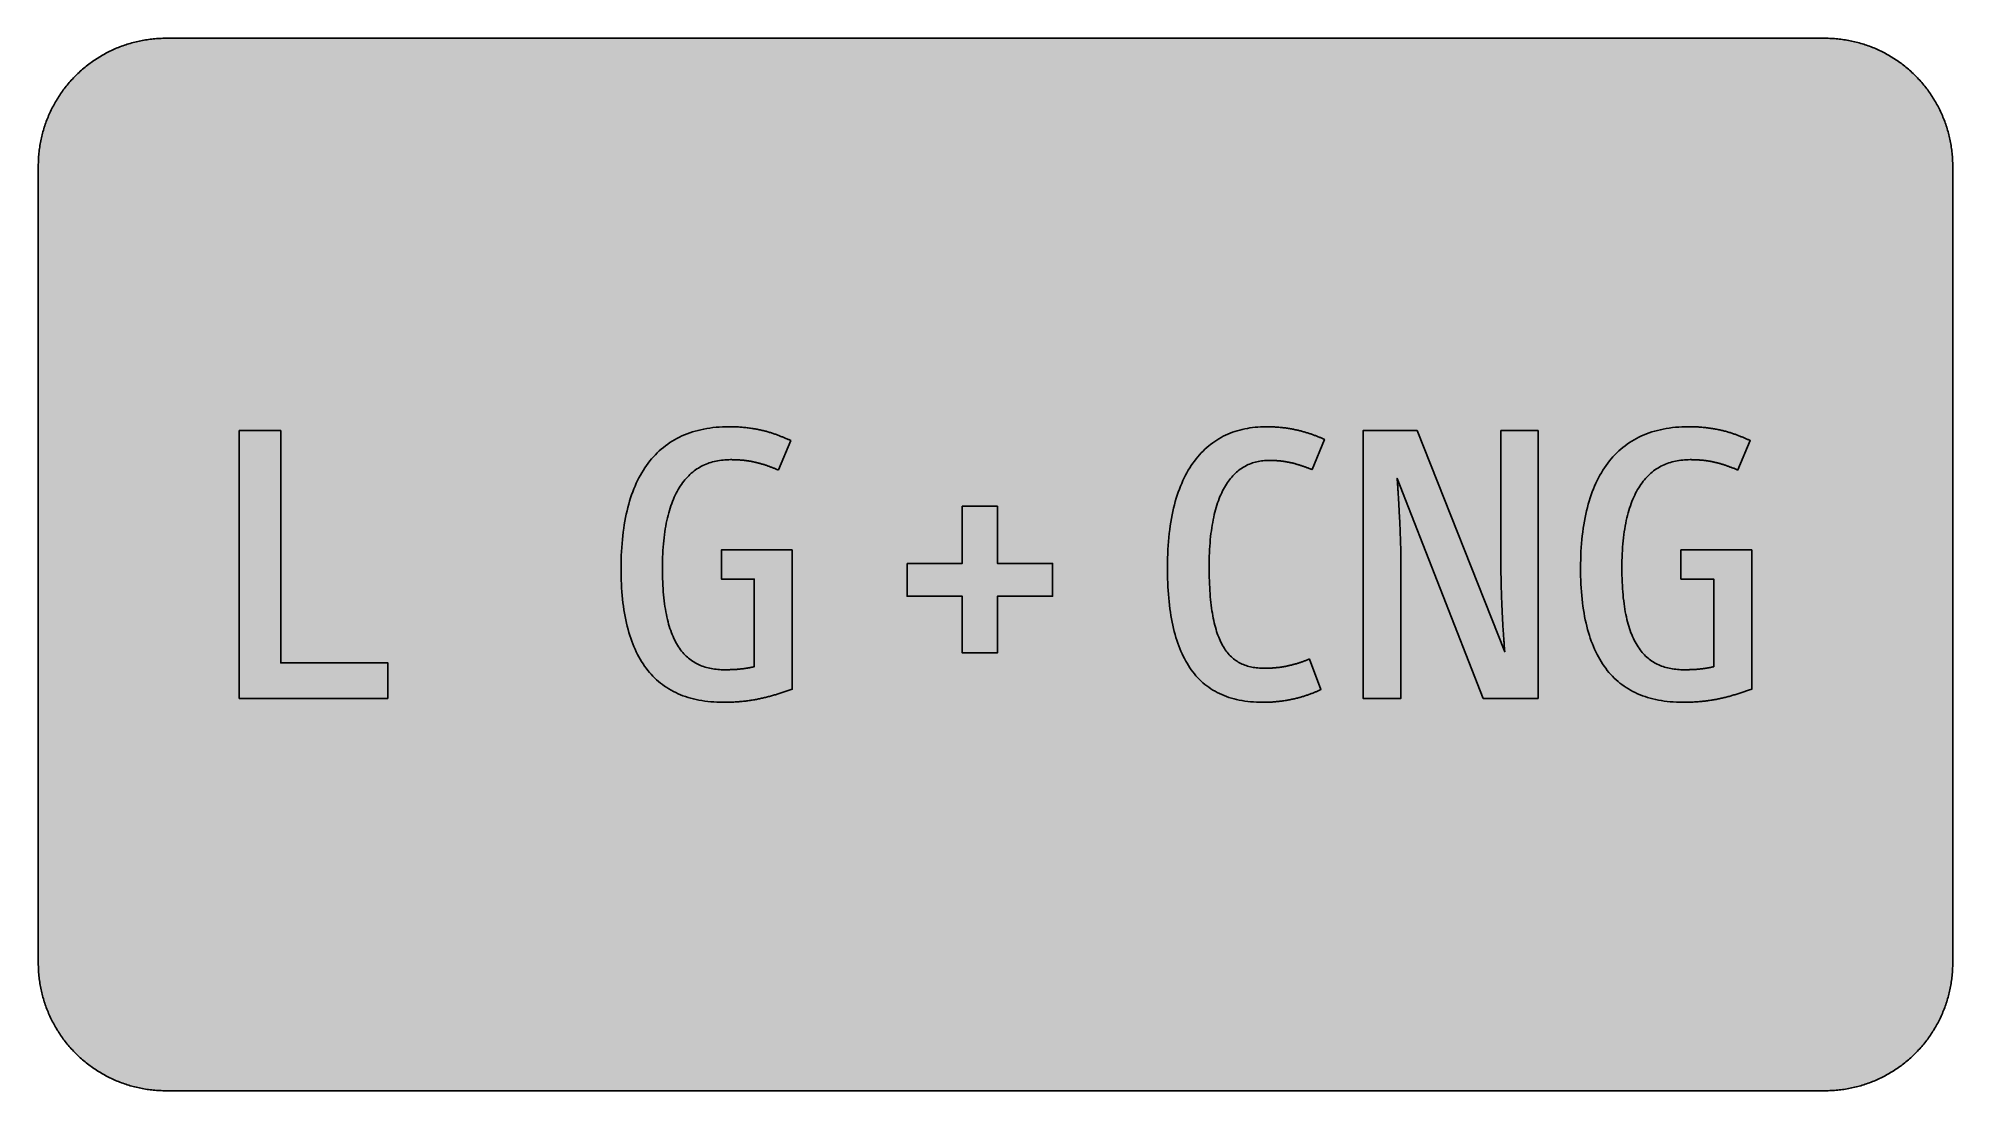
# Model space of a CAD drawing. Header units: millimetres. Extents: x 0 to 212, y 0 to 116.
import ezdxf

# ---------------------------------------------------------------- set-up
doc = ezdxf.new("R2010")
doc.units = ezdxf.units.MM

msp = doc.modelspace()

# ---------------------------------------------------------------- hatches: boundary and pattern name
for color, points in [(254, [(14.1633, 0.0536), (13.9878, 0.0533), (13.8125, 0.0559), (13.6373, 0.061), (13.462, 0.0686), (13.2893, 0.0787), (13.114, 0.0914), (12.9413, 0.1041), (12.7686, 0.1219), (12.5959, 0.1397), (12.4231, 0.16), (12.2504, 0.1829), (12.0777, 0.2057), (11.9075, 0.2337), (11.7373, 0.2616), (11.5672, 0.2921), (11.397, 0.3251), (11.2268, 0.3607), (11.0592, 0.3988), (10.8915, 0.4369), (10.7239, 0.4775), (10.5562, 0.5207), (10.3886, 0.5664), (10.2235, 0.6121), (10.0584, 0.6629), (9.8933, 0.7137), (9.7307, 0.7671), (9.5682, 0.8204), (9.4056, 0.8788), (9.2431, 0.9373), (9.083, 0.9982), (8.923, 1.0617), (8.763, 1.1252), (8.6055, 1.1938), (8.4455, 1.2624), (8.2906, 1.331), (8.1331, 1.4046), (7.9781, 1.4783), (7.8232, 1.5545), (7.6708, 1.6332), (7.5184, 1.7145), (7.366, 1.7958), (7.2161, 1.8796), (7.0663, 1.966), (6.919, 2.0523), (6.7716, 2.1438), (6.6243, 2.2352), (6.4795, 2.3266), (6.3348, 2.4232), (6.19, 2.5197), (6.0477, 2.6187), (5.908, 2.7178), (5.7683, 2.8194), (5.6286, 2.9235), (5.4915, 3.0302), (5.3543, 3.1369), (5.2197, 3.2461), (5.0851, 3.3579), (4.953, 3.4722), (4.8209, 3.5865), (4.6914, 3.7033), (4.5644, 3.8202), (4.4348, 3.9395), (4.3104, 4.0615), (4.1859, 4.1859), (4.0615, 4.3104), (3.9395, 4.4348), (3.8202, 4.5618), (3.7033, 4.6914), (3.5865, 4.8209), (3.4722, 4.953), (3.3579, 5.0851), (3.2487, 5.2197), (3.1369, 5.3543), (3.0302, 5.4915), (2.9235, 5.6286), (2.8194, 5.7683), (2.7178, 5.908), (2.6187, 6.0477), (2.5197, 6.19), (2.4232, 6.3348), (2.3266, 6.477), (2.2352, 6.6243), (2.1438, 6.7691), (2.0523, 6.919), (1.966, 7.0663), (1.8796, 7.2161), (1.7958, 7.366), (1.7145, 7.5184), (1.6332, 7.6708), (1.5545, 7.8232), (1.4783, 7.9781), (1.4046, 8.1331), (1.331, 8.2906), (1.2598, 8.4455), (1.1913, 8.603), (1.1252, 8.763), (1.0592, 8.923), (0.9982, 9.083), (0.9373, 9.2431), (0.8763, 9.4056), (0.8204, 9.5682), (0.7645, 9.7307), (0.7112, 9.8933), (0.6604, 10.0584), (0.6121, 10.2235), (0.5639, 10.3911), (0.5207, 10.5562), (0.4775, 10.7239), (0.4343, 10.8915), (0.3962, 11.0592), (0.3607, 11.2268), (0.3251, 11.397), (0.2921, 11.5672), (0.2616, 11.7373), (0.2311, 11.9075), (0.2057, 12.0802), (0.1803, 12.2504), (0.1575, 12.4231), (0.1372, 12.5959), (0.1194, 12.7686), (0.1041, 12.9413), (0.0889, 13.1166), (0.0787, 13.2893), (0.0686, 13.4645), (0.061, 13.6373), (0.0559, 13.8125), (0.0508, 13.9878), (0.0508, 14.163), (0.0522, 102.3592), (0.0508, 102.5322), (0.0559, 102.7074), (0.061, 102.8827), (0.0686, 103.058), (0.0787, 103.2307), (0.0889, 103.4059), (0.1041, 103.5787), (0.1194, 103.7514), (0.1372, 103.9241), (0.1575, 104.0968), (0.1803, 104.2695), (0.2057, 104.4423), (0.2311, 104.6124), (0.2616, 104.7826), (0.2921, 104.9528), (0.3251, 105.123), (0.3607, 105.2932), (0.3962, 105.4608), (0.4343, 105.6284), (0.4775, 105.7961), (0.5207, 105.9637), (0.5639, 106.1314), (0.6121, 106.2965), (0.6604, 106.4616), (0.7112, 106.6267), (0.7645, 106.7892), (0.8204, 106.9518), (0.8763, 107.1143), (0.9373, 107.2769), (0.9982, 107.4369), (1.0592, 107.5969), (1.1252, 107.757), (1.1913, 107.9144), (1.2598, 108.0745), (1.331, 108.2294), (1.4046, 108.3869), (1.4783, 108.5418), (1.5545, 108.6968), (1.6332, 108.8492), (1.7145, 109.0016), (1.7958, 109.154), (1.8796, 109.3038), (1.966, 109.4537), (2.0523, 109.601), (2.1438, 109.7483), (2.2352, 109.8956), (2.3266, 110.0404), (2.4232, 110.1852), (2.5197, 110.33), (2.6187, 110.4722), (2.7178, 110.6119), (2.8194, 110.7516), (2.9235, 110.8913), (3.0302, 111.0285), (3.1369, 111.1656), (3.2487, 111.3003), (3.3579, 111.4349), (3.4722, 111.567), (3.5865, 111.699), (3.7033, 111.8286), (3.8202, 111.9556), (3.9395, 112.0851), (4.0615, 112.2096), (4.1859, 112.334), (4.3104, 112.4585), (4.4348, 112.5804), (4.5644, 112.6998), (4.6914, 112.8166), (4.8209, 112.9335), (4.953, 113.0478), (5.0851, 113.1621), (5.2197, 113.2713), (5.3543, 113.3831), (5.4915, 113.4897), (5.6286, 113.5964), (5.7683, 113.7006), (5.908, 113.8022), (6.0477, 113.9012), (6.19, 114.0003), (6.3348, 114.0968), (6.4795, 114.1933), (6.6243, 114.2848), (6.7716, 114.3762), (6.919, 114.4676), (7.0663, 114.554), (7.2161, 114.6404), (7.366, 114.7242), (7.5184, 114.8055), (7.6708, 114.8867), (7.8232, 114.9655), (7.9781, 115.0417), (8.1331, 115.1153), (8.2906, 115.189), (8.4455, 115.2601), (8.6055, 115.3287), (8.763, 115.3947), (8.923, 115.4608), (9.083, 115.5217), (9.2431, 115.5827), (9.4056, 115.6437), (9.5682, 115.6995), (9.7307, 115.7554), (9.8933, 115.8088), (10.0584, 115.8596), (10.2235, 115.9078), (10.3886, 115.9561), (10.5562, 115.9993), (10.7239, 116.0424), (10.8915, 116.0856), (11.0592, 116.1237), (11.2268, 116.1593), (11.397, 116.1948), (11.5672, 116.2279), (11.7373, 116.2583), (11.9075, 116.2888), (12.0777, 116.3142), (12.2504, 116.3396), (12.4231, 116.3625), (12.5959, 116.3828), (12.7686, 116.4006), (12.9413, 116.4158), (13.114, 116.4311), (13.2893, 116.4412), (13.462, 116.4514), (13.6373, 116.459), (13.8125, 116.4641), (13.9878, 116.4692), (14.163, 116.4692), (197.6078, 116.4703), (197.7822, 116.4692), (197.9574, 116.4641), (198.1327, 116.459), (198.3054, 116.4514), (198.4807, 116.4412), (198.6534, 116.4311), (198.8287, 116.4158), (199.0014, 116.4006), (199.1741, 116.3828), (199.3468, 116.3625), (199.5195, 116.3396), (199.6897, 116.3142), (199.8624, 116.2888), (200.0326, 116.2583), (200.2028, 116.2279), (200.373, 116.1948), (200.5432, 116.1593), (200.7108, 116.1237), (200.8784, 116.0856), (201.0461, 116.0424), (201.2137, 115.9993), (201.3788, 115.9561), (201.5465, 115.9078), (201.7116, 115.8596), (201.8767, 115.8088), (202.0392, 115.7554), (202.2018, 115.6995), (202.3643, 115.6437), (202.5269, 115.5827), (202.6869, 115.5217), (202.8469, 115.4608), (203.007, 115.3947), (203.167, 115.3287), (203.3245, 115.2601), (203.4794, 115.189), (203.6369, 115.1153), (203.7918, 115.0417), (203.9468, 114.9655), (204.0992, 114.8867), (204.2516, 114.8055), (204.404, 114.7242), (204.5538, 114.6404), (204.7037, 114.554), (204.8535, 114.4676), (205.0009, 114.3762), (205.1456, 114.2848), (205.293, 114.1933), (205.4352, 114.0968), (205.58, 114.0003), (205.7222, 113.9012), (205.8619, 113.8022), (206.0016, 113.7006), (206.1413, 113.5964), (206.2785, 113.4897), (206.4156, 113.3831), (206.5503, 113.2713), (206.6849, 113.1621), (206.817, 113.0478), (206.949, 112.9335), (207.0786, 112.8166), (207.2081, 112.6998), (207.3351, 112.5804), (207.4596, 112.4585), (207.584, 112.334), (207.7085, 112.2096), (207.8304, 112.0851), (207.9498, 111.9556), (208.0666, 111.8286), (208.1835, 111.699), (208.2978, 111.567), (208.4121, 111.4349), (208.5238, 111.3003), (208.6331, 111.1656), (208.7397, 111.0285), (208.8464, 110.8913), (208.9506, 110.7516), (209.0522, 110.6119), (209.1512, 110.4722), (209.2503, 110.33), (209.3468, 110.1852), (209.4433, 110.0404), (209.5348, 109.8956), (209.6262, 109.7483), (209.7176, 109.601), (209.804, 109.4537), (209.8904, 109.3038), (209.9742, 109.154), (210.0555, 109.0016), (210.1367, 108.8492), (210.2155, 108.6968), (210.2917, 108.5418), (210.3653, 108.3869), (210.439, 108.2294), (210.5076, 108.0745), (210.5762, 107.9144), (210.6447, 107.757), (210.7082, 107.5969), (210.7717, 107.4369), (210.8327, 107.2769), (210.8911, 107.1143), (210.9495, 106.9518), (211.0029, 106.7892), (211.0562, 106.6267), (211.107, 106.4616), (211.1578, 106.2965), (211.2035, 106.1314), (211.2493, 105.9637), (211.2924, 105.7961), (211.3331, 105.6284), (211.3712, 105.4608), (211.4093, 105.2932), (211.4448, 105.123), (211.4779, 104.9528), (211.5083, 104.7826), (211.5363, 104.6124), (211.5642, 104.4423), (211.5871, 104.2695), (211.6099, 104.0968), (211.6303, 103.9241), (211.648, 103.7514), (211.6658, 103.5787), (211.6785, 103.4059), (211.6912, 103.2307), (211.7014, 103.058), (211.709, 102.8827), (211.7141, 102.7074), (211.7166, 102.5322), (211.7166, 102.3569), (211.7189, 14.1647), (211.7166, 13.9878), (211.7141, 13.8125), (211.709, 13.6373), (211.7014, 13.4645), (211.6912, 13.2893), (211.6785, 13.1166), (211.6658, 12.9413), (211.648, 12.7686), (211.6303, 12.5959), (211.6099, 12.4231), (211.5871, 12.2504), (211.5642, 12.0802), (211.5363, 11.9075), (211.5083, 11.7373), (211.4779, 11.5672), (211.4448, 11.397), (211.4093, 11.2268), (211.3712, 11.0592), (211.3331, 10.8915), (211.2924, 10.7239), (211.2493, 10.5562), (211.2035, 10.3911), (211.1578, 10.2235), (211.107, 10.0584), (211.0562, 9.8933), (211.0029, 9.7307), (210.9495, 9.5682), (210.8911, 9.4056), (210.8327, 9.2431), (210.7717, 9.083), (210.7082, 8.923), (210.6447, 8.763), (210.5762, 8.603), (210.5076, 8.4455), (210.439, 8.2906), (210.3653, 8.1331), (210.2917, 7.9781), (210.2155, 7.8232), (210.1367, 7.6708), (210.0555, 7.5184), (209.9742, 7.366), (209.8904, 7.2161), (209.804, 7.0663), (209.7176, 6.919), (209.6262, 6.7691), (209.5348, 6.6243), (209.4433, 6.477), (209.3468, 6.3348), (209.2503, 6.19), (209.1512, 6.0477), (209.0522, 5.908), (208.9506, 5.7683), (208.8464, 5.6286), (208.7397, 5.4915), (208.6331, 5.3543), (208.5238, 5.2197), (208.4121, 5.0851), (208.2978, 4.953), (208.1835, 4.8209), (208.0666, 4.6914), (207.9498, 4.5618), (207.8304, 4.4348), (207.7085, 4.3104), (207.584, 4.1859), (207.4596, 4.0615), (207.3351, 3.9395), (207.2081, 3.8202), (207.0786, 3.7033), (206.949, 3.5865), (206.817, 3.4722), (206.6849, 3.3579), (206.5503, 3.2461), (206.4156, 3.1369), (206.2785, 3.0302), (206.1413, 2.9235), (206.0016, 2.8194), (205.8619, 2.7178), (205.7222, 2.6187), (205.58, 2.5197), (205.4352, 2.4232), (205.293, 2.3266), (205.1456, 2.2352), (205.0009, 2.1438), (204.8535, 2.0523), (204.7037, 1.966), (204.5538, 1.8796), (204.404, 1.7958), (204.2516, 1.7145), (204.0992, 1.6332), (203.9468, 1.5545), (203.7918, 1.4783), (203.6369, 1.4046), (203.4794, 1.331), (203.3245, 1.2624), (203.167, 1.1938), (203.007, 1.1252), (202.8469, 1.0617), (202.6869, 0.9982), (202.5269, 0.9373), (202.3643, 0.8788), (202.2018, 0.8204), (202.0392, 0.7671), (201.8767, 0.7137), (201.7116, 0.6629), (201.5465, 0.6121), (201.3788, 0.5664), (201.2137, 0.5207), (201.0461, 0.4775), (200.8784, 0.4369), (200.7108, 0.3988), (200.5432, 0.3607), (200.373, 0.3251), (200.2028, 0.2921), (200.0326, 0.2616), (199.8624, 0.2337), (199.6897, 0.2057), (199.5195, 0.1829), (199.3468, 0.16), (199.1741, 0.1397), (199.0014, 0.1219), (198.8287, 0.1041), (198.6534, 0.0914), (198.4807, 0.0787), (198.3054, 0.0686), (198.1327, 0.061), (197.9574, 0.0559), (197.7822, 0.0533), (197.6069, 0.0533)]), (59, [(38.7036, 43.4453), (38.7036, 47.3809), (26.8496, 47.3809), (26.8496, 73.0786), (22.2772, 73.0786), (22.2772, 43.4453)]), (59, [(83.4072, 59.8699), (75.5756, 59.8699), (75.5756, 56.6522), (79.2166, 56.6522), (79.2166, 46.9579), (79.1743, 46.9468), (79.1312, 46.9367), (79.0905, 46.9265), (79.0473, 46.9189), (79.0042, 46.9087), (78.961, 46.8986), (78.9178, 46.8909), (78.8746, 46.8808), (78.8314, 46.8732), (78.7883, 46.863), (78.7451, 46.8554), (78.6994, 46.8478), (78.6562, 46.8376), (78.6105, 46.83), (78.5673, 46.8224), (78.5216, 46.8147), (78.4758, 46.8071), (78.4301, 46.7995), (78.3844, 46.7919), (78.3387, 46.7843), (78.2904, 46.7766), (78.2447, 46.7716), (78.1964, 46.7639), (78.1507, 46.7563), (78.1025, 46.7512), (78.0542, 46.7436), (78.0059, 46.7385), (77.9577, 46.7309), (77.9094, 46.7258), (77.8586, 46.7208), (77.8104, 46.7131), (77.7596, 46.7081), (77.7088, 46.703), (77.658, 46.6979), (77.6072, 46.6928), (77.5564, 46.6877), (77.5056, 46.6827), (77.4522, 46.6801), (77.3989, 46.675), (77.3481, 46.67), (77.2947, 46.6649), (77.2414, 46.6623), (77.1855, 46.6573), (77.1322, 46.6547), (77.0763, 46.6522), (77.023, 46.6471), (76.9671, 46.6446), (76.9112, 46.642), (76.8553, 46.6395), (76.7969, 46.6369), (76.741, 46.6344), (76.6826, 46.6319), (76.6242, 46.6293), (76.5658, 46.6293), (76.5073, 46.6268), (76.4464, 46.6242), (76.388, 46.6242), (76.327, 46.6217), (76.266, 46.6217), (76.2051, 46.6217), (76.1441, 46.6192), (76.0806, 46.6192), (76.0171, 46.6192), (75.9562, 46.6192), (75.7606, 46.6217), (75.5701, 46.6268), (75.3821, 46.6369), (75.1942, 46.6496), (75.0087, 46.6674), (74.8259, 46.6903), (74.6455, 46.7157), (74.4677, 46.7462), (74.2925, 46.7817), (74.1172, 46.8224), (73.947, 46.8655), (73.7768, 46.9138), (73.6117, 46.9671), (73.4466, 47.0256), (73.2866, 47.0891), (73.1266, 47.1576), (72.9717, 47.2313), (72.8167, 47.31), (72.6643, 47.3939), (72.517, 47.4828), (72.3697, 47.5767), (72.2274, 47.6783), (72.0877, 47.7825), (71.948, 47.8942), (71.8134, 48.0111), (71.6813, 48.133), (71.5518, 48.2625), (71.4248, 48.3972), (71.3029, 48.5369), (71.181, 48.6842), (71.0641, 48.8366), (70.9498, 48.9941), (70.8381, 49.1592), (70.7288, 49.3319), (70.6247, 49.5097), (70.5206, 49.6951), (70.4215, 49.8881), (70.3275, 50.0863), (70.2335, 50.2895), (70.1446, 50.5028), (70.0583, 50.7213), (69.9745, 50.9473), (69.8957, 51.181), (69.8195, 51.4223), (69.7484, 51.6712), (69.6773, 51.9252), (69.6112, 52.1894), (69.5503, 52.4586), (69.4919, 52.738), (69.436, 53.0225), (69.3852, 53.3171), (69.3369, 53.6169), (69.2912, 53.9267), (69.2506, 54.2442), (69.215, 54.5694), (69.182, 54.9046), (69.1515, 55.245), (69.1261, 55.5955), (69.1058, 55.9562), (69.088, 56.322), (69.0728, 56.6979), (69.0626, 57.084), (69.0575, 57.4777), (69.055, 57.879), (69.0575, 58.2828), (69.0651, 58.6765), (69.0753, 59.0652), (69.0905, 59.4436), (69.1109, 59.8145), (69.1363, 60.1802), (69.1642, 60.5358), (69.1972, 60.8863), (69.2328, 61.2267), (69.276, 61.562), (69.3191, 61.8871), (69.3699, 62.2071), (69.4233, 62.5196), (69.4817, 62.8244), (69.5427, 63.1215), (69.6062, 63.4111), (69.6773, 63.6956), (69.7509, 63.9724), (69.8271, 64.2417), (69.9084, 64.5033), (69.9922, 64.7598), (70.0811, 65.0062), (70.1726, 65.2475), (70.2666, 65.4837), (70.3656, 65.7123), (70.4698, 65.9333), (70.5739, 66.1467), (70.6831, 66.355), (70.7974, 66.5582), (70.9143, 66.7537), (71.0336, 66.9417), (71.1556, 67.1246), (71.2826, 67.2998), (71.4121, 67.47), (71.5442, 67.6326), (71.6788, 67.7901), (71.8185, 67.9399), (71.9607, 68.0847), (72.1055, 68.2244), (72.2528, 68.3565), (72.4027, 68.4835), (72.5576, 68.6054), (72.7126, 68.7197), (72.8726, 68.8289), (73.0352, 68.9331), (73.2003, 69.0296), (73.3679, 69.121), (73.5381, 69.2074), (73.7108, 69.2887), (73.8861, 69.3649), (74.0639, 69.4334), (74.2442, 69.4969), (74.4271, 69.5554), (74.6125, 69.6087), (74.8005, 69.657), (74.991, 69.7001), (75.1815, 69.7382), (75.377, 69.7713), (75.5752, 69.7967), (75.7733, 69.8195), (75.9739, 69.8373), (76.1771, 69.85), (76.3829, 69.8576), (76.5912, 69.8602), (76.6953, 69.8602), (76.802, 69.8576), (76.9061, 69.8551), (77.0077, 69.8551), (77.1093, 69.85), (77.2084, 69.8475), (77.3074, 69.8424), (77.404, 69.8373), (77.5005, 69.8322), (77.5945, 69.8271), (77.6884, 69.8195), (77.7824, 69.8119), (77.8739, 69.8043), (77.9653, 69.7941), (78.0542, 69.7865), (78.1431, 69.7763), (78.232, 69.7662), (78.3184, 69.7535), (78.4047, 69.7433), (78.4885, 69.7306), (78.5749, 69.7179), (78.6562, 69.7052), (78.74, 69.69), (78.8213, 69.6773), (78.9051, 69.662), (78.9838, 69.6468), (79.0651, 69.629), (79.1439, 69.6138), (79.2251, 69.596), (79.3013, 69.5782), (79.3801, 69.5604), (79.4588, 69.5427), (79.535, 69.5223), (79.6112, 69.502), (79.6874, 69.4842), (79.7636, 69.4614), (79.8398, 69.4411), (79.916, 69.4207), (79.9922, 69.3979), (80.0659, 69.375), (80.1421, 69.3522), (80.2157, 69.3293), (80.2894, 69.3064), (80.3656, 69.281), (80.4393, 69.2582), (80.5129, 69.2328), (80.5866, 69.2074), (80.6628, 69.182), (80.7364, 69.154), (80.8101, 69.1286), (80.8863, 69.1007), (80.96, 69.0728), (81.0362, 69.0448), (81.1098, 69.0169), (81.186, 68.9889), (81.2622, 68.961), (81.3384, 68.9305), (81.4146, 68.9026), (81.4908, 68.8721), (81.567, 68.8416), (81.6458, 68.8111), (81.7245, 68.7807), (81.8032, 68.7476), (81.882, 68.7172), (83.2376, 71.9772), (83.1647, 72.009), (83.091, 72.0395), (83.0199, 72.0725), (82.9462, 72.1055), (82.87, 72.136), (82.7964, 72.169), (82.7202, 72.202), (82.644, 72.2351), (82.5652, 72.2681), (82.4865, 72.3011), (82.4078, 72.3341), (82.329, 72.3671), (82.2477, 72.4002), (82.1665, 72.4332), (82.0826, 72.4662), (81.9988, 72.4992), (81.915, 72.5322), (81.8286, 72.5653), (81.7423, 72.5983), (81.6534, 72.6288), (81.5645, 72.6618), (81.4756, 72.6923), (81.3841, 72.7253), (81.2927, 72.7558), (81.1987, 72.7862), (81.1047, 72.8167), (81.0082, 72.8472), (80.9117, 72.8777), (80.8126, 72.9056), (80.7136, 72.9361), (80.612, 72.964), (80.5104, 72.992), (80.4088, 73.0199), (80.3021, 73.0453), (80.198, 73.0733), (80.0887, 73.0987), (79.9795, 73.1241), (79.8703, 73.1495), (79.7585, 73.1723), (79.6442, 73.1952), (79.5299, 73.218), (79.4131, 73.2409), (79.2963, 73.2638), (79.1769, 73.2841), (79.055, 73.3019), (78.933, 73.3222), (78.8086, 73.34), (78.6816, 73.3577), (78.5546, 73.373), (78.425, 73.3882), (78.293, 73.4035), (78.1609, 73.4187), (78.0263, 73.4314), (77.8891, 73.4416), (77.7519, 73.4517), (77.6122, 73.4619), (77.47, 73.472), (77.3252, 73.4797), (77.1804, 73.4847), (77.0306, 73.4898), (76.8807, 73.4949), (76.7309, 73.4974), (76.5759, 73.5), (76.421, 73.5), (76.0527, 73.4974), (75.6895, 73.4847), (75.3339, 73.4644), (74.9833, 73.4365), (74.6379, 73.3984), (74.2975, 73.3552), (73.9623, 73.3019), (73.6346, 73.2434), (73.312, 73.1749), (72.9971, 73.0987), (72.6846, 73.0148), (72.3798, 72.9209), (72.0801, 72.8218), (71.7855, 72.7151), (71.4985, 72.5983), (71.2165, 72.4764), (70.9397, 72.3443), (70.6679, 72.2071), (70.4037, 72.0598), (70.1446, 71.9074), (69.8906, 71.7448), (69.6443, 71.5747), (69.4004, 71.3994), (69.1642, 71.214), (68.9356, 71.0209), (68.7095, 70.8228), (68.4911, 70.6145), (68.2777, 70.4012), (68.0695, 70.1777), (67.8688, 69.9491), (67.6732, 69.7128), (67.4827, 69.4665), (67.2998, 69.215), (67.122, 68.9559), (66.9493, 68.6892), (66.7817, 68.4174), (66.6217, 68.1355), (66.4667, 67.8485), (66.3169, 67.5513), (66.1721, 67.249), (66.0349, 66.9392), (65.9028, 66.6217), (65.7784, 66.2965), (65.6565, 65.9663), (65.5422, 65.6285), (65.4355, 65.2831), (65.3313, 64.93), (65.2348, 64.5693), (65.1434, 64.2036), (65.0596, 63.8302), (64.9783, 63.4492), (64.9072, 63.0606), (64.8386, 62.6669), (64.7776, 62.2656), (64.7217, 61.8566), (64.6709, 61.4426), (64.6278, 61.021), (64.5897, 60.5917), (64.5566, 60.1574), (64.5287, 59.7154), (64.5084, 59.2658), (64.4931, 58.8112), (64.4855, 58.3489), (64.483, 57.879), (64.4855, 57.4243), (64.4931, 56.9747), (64.5058, 56.5353), (64.5262, 56.101), (64.549, 55.6743), (64.5795, 55.2526), (64.6125, 54.8386), (64.6532, 54.4322), (64.6989, 54.0334), (64.7497, 53.6397), (64.8081, 53.2562), (64.8691, 52.8777), (64.9376, 52.5043), (65.0088, 52.1411), (65.0875, 51.783), (65.1713, 51.4325), (65.2602, 51.087), (65.3542, 50.7517), (65.4558, 50.4215), (65.5599, 50.099), (65.6717, 49.784), (65.7885, 49.4767), (65.9105, 49.1744), (66.0375, 48.8798), (66.1721, 48.5927), (66.3118, 48.3133), (66.454, 48.039), (66.6064, 47.7749), (66.7614, 47.5158), (66.9214, 47.2643), (67.089, 47.0205), (67.2617, 46.7817), (67.4395, 46.5531), (67.6224, 46.3296), (67.8104, 46.1137), (68.006, 45.9054), (68.2066, 45.7022), (68.4124, 45.5092), (68.6257, 45.3212), (68.8416, 45.1434), (69.0651, 44.9707), (69.2937, 44.8056), (69.53, 44.6481), (69.7687, 44.4957), (70.0151, 44.3535), (70.2666, 44.2163), (70.5231, 44.0868), (70.7873, 43.9649), (71.0565, 43.8506), (71.3308, 43.7439), (71.6128, 43.6448), (71.8972, 43.5534), (72.1893, 43.467), (72.4865, 43.3908), (72.7913, 43.3197), (73.1012, 43.2562), (73.4162, 43.2003), (73.7362, 43.1521), (74.0639, 43.1114), (74.3966, 43.0784), (74.7344, 43.053), (75.0799, 43.0352), (75.4304, 43.0225), (75.786, 43.02), (75.9384, 43.02), (76.0882, 43.02), (76.2356, 43.0225), (76.3829, 43.0276), (76.5277, 43.0301), (76.6699, 43.0352), (76.8121, 43.0403), (76.9518, 43.0479), (77.089, 43.0555), (77.2262, 43.0632), (77.3608, 43.0733), (77.4929, 43.0835), (77.6249, 43.0936), (77.7545, 43.1063), (77.884, 43.119), (78.0136, 43.1317), (78.1406, 43.1444), (78.265, 43.1597), (78.3895, 43.1749), (78.5114, 43.1902), (78.6333, 43.2079), (78.7552, 43.2257), (78.8746, 43.2435), (78.994, 43.2638), (79.1108, 43.2816), (79.2277, 43.3019), (79.3445, 43.3248), (79.4588, 43.3451), (79.5731, 43.368), (79.6874, 43.3908), (79.8017, 43.4137), (79.9135, 43.4365), (80.0252, 43.4619), (80.137, 43.4873), (80.2462, 43.5127), (80.358, 43.5407), (80.4672, 43.5661), (80.5764, 43.594), (80.6856, 43.622), (80.7949, 43.6499), (80.9015, 43.6778), (81.0108, 43.7083), (81.1174, 43.7388), (81.2267, 43.7693), (81.3333, 43.7998), (81.44, 43.8302), (81.5492, 43.8633), (81.6559, 43.8937), (81.7626, 43.9268), (81.8718, 43.9598), (81.9785, 43.9928), (82.0852, 44.0284), (82.1944, 44.0614), (82.3011, 44.0969), (82.4103, 44.13), (82.5195, 44.1655), (82.6287, 44.2011), (82.738, 44.2366), (82.8472, 44.2747), (82.9589, 44.3103), (83.0707, 44.3484), (83.1799, 44.384), (83.2942, 44.4221), (83.406, 44.4602)]), (59, [(135.6046, 46.7882), (135.4226, 46.7893), (135.2423, 46.7944), (135.067, 46.8046), (134.8943, 46.8173), (134.7216, 46.8351), (134.554, 46.8579), (134.3863, 46.8833), (134.2238, 46.9138), (134.0612, 46.9468), (133.9037, 46.9875), (133.7488, 47.0306), (133.5938, 47.0789), (133.444, 47.1322), (133.2967, 47.1881), (133.1493, 47.2516), (133.0071, 47.3202), (132.8674, 47.3913), (132.7302, 47.4701), (132.5956, 47.5539), (132.4635, 47.6402), (132.334, 47.7342), (132.207, 47.8333), (132.0851, 47.9374), (131.9632, 48.0492), (131.8438, 48.1635), (131.7295, 48.2854), (131.6152, 48.4124), (131.506, 48.547), (131.3993, 48.6867), (131.2951, 48.8315), (131.1935, 48.9839), (131.0945, 49.1414), (130.998, 49.3065), (130.9065, 49.4767), (130.8151, 49.6545), (130.7287, 49.8399), (130.6449, 50.0304), (130.5636, 50.226), (130.4849, 50.4317), (130.4087, 50.6425), (130.335, 50.861), (130.2664, 51.087), (130.2004, 51.3182), (130.1369, 51.5595), (130.0759, 51.8058), (130.0175, 52.0598), (129.9642, 52.3215), (129.9108, 52.5907), (129.8626, 52.8701), (129.8169, 53.1546), (129.7762, 53.4467), (129.7356, 53.7489), (129.7, 54.0563), (129.667, 54.3738), (129.6365, 54.6989), (129.6086, 55.0316), (129.5857, 55.3745), (129.5654, 55.7251), (129.5476, 56.0832), (129.5324, 56.449), (129.5222, 56.8249), (129.5121, 57.211), (129.507, 57.6021), (129.507, 58.006), (129.5095, 58.4073), (129.5146, 58.8035), (129.5248, 59.1896), (129.54, 59.5681), (129.5578, 59.9389), (129.5806, 60.3021), (129.6086, 60.6552), (129.6365, 61.0032), (129.6721, 61.3435), (129.7102, 61.6737), (129.7508, 61.9989), (129.7965, 62.3138), (129.8473, 62.6237), (129.8981, 62.926), (129.9566, 63.2181), (130.015, 63.5051), (130.0785, 63.7845), (130.1445, 64.0588), (130.2156, 64.323), (130.2893, 64.582), (130.3655, 64.831), (130.4468, 65.0773), (130.5306, 65.3136), (130.617, 65.5447), (130.7059, 65.7657), (130.7998, 65.9841), (130.8938, 66.1924), (130.9929, 66.3981), (131.0945, 66.5937), (131.1986, 66.7842), (131.3078, 66.9671), (131.4171, 67.1449), (131.5288, 67.3151), (131.6457, 67.4802), (131.765, 67.6402), (131.8844, 67.7926), (132.0089, 67.9374), (132.1359, 68.0771), (132.2629, 68.2117), (132.395, 68.3387), (132.527, 68.4606), (132.6642, 68.5775), (132.8014, 68.6892), (132.9411, 68.7934), (133.0858, 68.8924), (133.2306, 68.9864), (133.3754, 69.0753), (133.5253, 69.1566), (133.6751, 69.2328), (133.8301, 69.3064), (133.985, 69.3725), (134.1399, 69.4334), (134.3, 69.4893), (134.46, 69.5401), (134.6225, 69.5858), (134.7851, 69.6265), (134.9502, 69.662), (135.1178, 69.6925), (135.288, 69.7179), (135.4582, 69.7382), (135.6284, 69.7535), (135.8036, 69.7662), (135.9764, 69.7738), (136.1542, 69.7763), (136.2329, 69.7763), (136.3142, 69.7738), (136.3955, 69.7738), (136.4742, 69.7713), (136.5529, 69.7687), (136.6317, 69.7662), (136.7079, 69.7636), (136.7866, 69.7586), (136.8628, 69.756), (136.939, 69.7509), (137.0152, 69.7459), (137.0914, 69.7408), (137.1651, 69.7332), (137.2387, 69.7255), (137.3149, 69.7205), (137.3886, 69.7128), (137.4623, 69.7027), (137.5359, 69.6951), (137.607, 69.6849), (137.6807, 69.6773), (137.7544, 69.6646), (137.8255, 69.6544), (137.8991, 69.6443), (137.9703, 69.6316), (138.0414, 69.6214), (138.1125, 69.6087), (138.1836, 69.5935), (138.2547, 69.5808), (138.3259, 69.5655), (138.397, 69.5528), (138.4681, 69.5376), (138.5392, 69.5223), (138.6103, 69.5046), (138.6815, 69.4893), (138.7526, 69.4715), (138.8237, 69.4538), (138.8948, 69.436), (138.9659, 69.4157), (139.0371, 69.3979), (139.1082, 69.3776), (139.1793, 69.3572), (139.2504, 69.3369), (139.3215, 69.3166), (139.3952, 69.2937), (139.4663, 69.2734), (139.5374, 69.2506), (139.6111, 69.2277), (139.6848, 69.2023), (139.7559, 69.1794), (139.8295, 69.154), (139.9032, 69.1286), (139.9769, 69.1032), (140.0505, 69.0778), (140.1267, 69.0524), (140.2004, 69.0245), (140.2766, 68.9966), (140.3528, 68.9686), (140.429, 68.9407), (140.5052, 68.9102), (140.5814, 68.8823), (140.6601, 68.8518), (140.7363, 68.8213), (140.8151, 68.7908), (140.8938, 68.7578), (142.2506, 72.1042), (142.1765, 72.1335), (142.1054, 72.1665), (142.0317, 72.1995), (141.9581, 72.23), (141.8819, 72.263), (141.8082, 72.2935), (141.7295, 72.3265), (141.6533, 72.357), (141.5745, 72.39), (141.4958, 72.4205), (141.417, 72.451), (141.3358, 72.484), (141.2545, 72.5145), (141.1732, 72.5449), (141.0894, 72.5754), (141.0056, 72.6059), (140.9217, 72.6364), (140.8354, 72.6669), (140.749, 72.6973), (140.6601, 72.7278), (140.5738, 72.7558), (140.4849, 72.7862), (140.3934, 72.8142), (140.302, 72.8421), (140.2105, 72.8701), (140.1166, 72.898), (140.0226, 72.9259), (139.9286, 72.9513), (139.8321, 72.9793), (139.7356, 73.0047), (139.639, 73.0301), (139.54, 73.0555), (139.4409, 73.0809), (139.3393, 73.1037), (139.2377, 73.1266), (139.1336, 73.1495), (139.032, 73.1723), (138.9253, 73.1952), (138.8212, 73.2155), (138.7145, 73.2358), (138.6053, 73.2561), (138.496, 73.2765), (138.3868, 73.2942), (138.2751, 73.312), (138.1633, 73.3298), (138.049, 73.3476), (137.9347, 73.3628), (137.8204, 73.3781), (137.7036, 73.3908), (137.5842, 73.406), (137.4673, 73.4187), (137.3454, 73.4289), (137.226, 73.4416), (137.1016, 73.4517), (136.9797, 73.4593), (136.8552, 73.467), (136.7282, 73.4746), (136.6012, 73.4822), (136.4742, 73.4873), (136.3447, 73.4924), (136.2126, 73.4949), (136.0805, 73.4974), (135.9484, 73.5), (135.8138, 73.5), (135.5065, 73.4974), (135.2017, 73.4847), (134.8994, 73.467), (134.6022, 73.4416), (134.3101, 73.4085), (134.018, 73.3704), (133.731, 73.3222), (133.4491, 73.2663), (133.1697, 73.2053), (132.8928, 73.1342), (132.621, 73.058), (132.3543, 72.9742), (132.0902, 72.8828), (131.8311, 72.7837), (131.5745, 72.677), (131.3205, 72.5627), (131.0742, 72.4408), (130.8303, 72.3113), (130.5916, 72.1741), (130.3553, 72.0293), (130.1242, 71.8769), (129.8981, 71.7194), (129.6746, 71.5518), (129.4562, 71.3765), (129.2428, 71.1937), (129.0345, 71.0057), (128.8288, 70.8076), (128.6307, 70.6018), (128.4351, 70.391), (128.2446, 70.17), (128.0592, 69.9414), (127.8763, 69.7052), (127.701, 69.4614), (127.5309, 69.2099), (127.3632, 68.9508), (127.2032, 68.6841), (127.0457, 68.4098), (126.8933, 68.1279), (126.7485, 67.8383), (126.6063, 67.5411), (126.4717, 67.2338), (126.3421, 66.9214), (126.2151, 66.5988), (126.0958, 66.2711), (125.9815, 65.9333), (125.8722, 65.5879), (125.7681, 65.2348), (125.6716, 64.8741), (125.5776, 64.5033), (125.4912, 64.1274), (125.41, 63.7438), (125.3338, 63.3501), (125.2652, 62.9488), (125.2017, 62.5399), (125.1433, 62.1233), (125.0925, 61.6966), (125.0442, 61.2648), (125.0061, 60.8228), (124.9705, 60.3733), (124.9426, 59.9161), (124.9223, 59.4512), (124.9045, 58.9763), (124.8969, 58.4962), (124.8918, 58.006), (124.8943, 57.5513), (124.902, 57.1017), (124.9147, 56.6598), (124.9299, 56.2254), (124.9502, 55.7987), (124.9756, 55.3771), (125.0061, 54.9631), (125.0391, 54.5541), (125.0798, 54.1528), (125.1229, 53.7591), (125.1737, 53.373), (125.2271, 52.992), (125.2855, 52.6186), (125.349, 52.2503), (125.4176, 51.8922), (125.4912, 51.5391), (125.57, 51.1937), (125.6538, 50.8533), (125.7427, 50.5206), (125.8367, 50.1955), (125.9357, 49.878), (126.0399, 49.5681), (126.1491, 49.2633), (126.2634, 48.9661), (126.3828, 48.6766), (126.5072, 48.3946), (126.6393, 48.1178), (126.7739, 47.8485), (126.9136, 47.5869), (127.061, 47.3329), (127.2134, 47.0865), (127.3683, 46.8452), (127.5309, 46.6115), (127.6985, 46.3855), (127.8738, 46.167), (128.0516, 45.9562), (128.237, 45.753), (128.4275, 45.5549), (128.6231, 45.3644), (128.8237, 45.1815), (129.032, 45.0063), (129.2454, 44.8386), (129.4638, 44.6786), (129.6873, 44.5262), (129.9185, 44.3789), (130.1547, 44.2417), (130.396, 44.1096), (130.6424, 43.9852), (130.8964, 43.8683), (131.1554, 43.7591), (131.4221, 43.6575), (131.6939, 43.5635), (131.9708, 43.4772), (132.2553, 43.3984), (132.5448, 43.3273), (132.842, 43.2613), (133.1443, 43.2054), (133.4516, 43.1571), (133.7666, 43.114), (134.0866, 43.0809), (134.4143, 43.053), (134.747, 43.0352), (135.0874, 43.0225), (135.4328, 43.02), (135.5674, 43.02), (135.702, 43.0225), (135.8341, 43.0251), (135.9637, 43.0276), (136.0932, 43.0327), (136.2202, 43.0378), (136.3472, 43.0454), (136.4742, 43.0505), (136.5987, 43.0606), (136.7231, 43.0682), (136.845, 43.0784), (136.967, 43.0911), (137.0863, 43.1013), (137.2057, 43.114), (137.3226, 43.1292), (137.4394, 43.1419), (137.5537, 43.1571), (137.668, 43.1724), (137.7823, 43.1902), (137.8941, 43.2079), (138.0058, 43.2257), (138.115, 43.2435), (138.2243, 43.2638), (138.3335, 43.2841), (138.4402, 43.3045), (138.5443, 43.3248), (138.651, 43.3476), (138.7526, 43.368), (138.8567, 43.3908), (138.9583, 43.4162), (139.0599, 43.4391), (139.159, 43.4645), (139.258, 43.4899), (139.3546, 43.5153), (139.4511, 43.5407), (139.5476, 43.5661), (139.6416, 43.594), (139.7356, 43.622), (139.8295, 43.6499), (139.921, 43.6778), (140.0124, 43.7058), (140.1013, 43.7337), (140.1928, 43.7642), (140.2791, 43.7921), (140.368, 43.8226), (140.4544, 43.8531), (140.5382, 43.8836), (140.6246, 43.9141), (140.7084, 43.9445), (140.7922, 43.975), (140.8735, 44.0055), (140.9548, 44.036), (141.036, 44.0665), (141.1148, 44.0995), (141.1935, 44.13), (141.2723, 44.163), (141.3485, 44.1935), (141.4247, 44.2265), (141.5009, 44.257), (141.5771, 44.29), (141.6507, 44.3205), (141.7244, 44.3535), (141.7955, 44.384), (141.8666, 44.417), (140.5999, 47.8053), (140.5204, 47.7723), (140.4417, 47.7418), (140.3629, 47.7114), (140.2842, 47.6809), (140.208, 47.6504), (140.1293, 47.6225), (140.0531, 47.5945), (139.9769, 47.5666), (139.9007, 47.5386), (139.8245, 47.5107), (139.7483, 47.4853), (139.6721, 47.4574), (139.5959, 47.432), (139.5222, 47.4066), (139.446, 47.3837), (139.3723, 47.3583), (139.2961, 47.3354), (139.2225, 47.3126), (139.1488, 47.2897), (139.0726, 47.2669), (138.999, 47.2465), (138.9253, 47.2237), (138.8491, 47.2034), (138.7754, 47.183), (138.7018, 47.1653), (138.6281, 47.1449), (138.5519, 47.1272), (138.4783, 47.1094), (138.4046, 47.0916), (138.3284, 47.0738), (138.2547, 47.0586), (138.1811, 47.0408), (138.1049, 47.0256), (138.0287, 47.0103), (137.955, 46.9951), (137.8788, 46.9824), (137.8026, 46.9671), (137.7264, 46.9544), (137.6502, 46.9417), (137.574, 46.929), (137.4978, 46.9189), (137.4191, 46.9062), (137.3429, 46.896), (137.2641, 46.8859), (137.1854, 46.8757), (137.1067, 46.8681), (137.0279, 46.8579), (136.9492, 46.8503), (136.8679, 46.8427), (136.7892, 46.8351), (136.7079, 46.83), (136.6266, 46.8224), (136.5453, 46.8173), (136.4615, 46.8122), (136.3777, 46.8071), (136.2964, 46.802), (136.21, 46.7995), (136.1262, 46.797), (136.0399, 46.7919), (135.9535, 46.7919), (135.8671, 46.7893), (135.7808, 46.7868), (135.6919, 46.7868), (135.603, 46.7868)]), (59, [(165.8729, 43.4453), (165.8729, 73.0786), (161.7666, 73.0786), (161.7666, 58.5579), (161.765, 58.3184), (161.7675, 58.0822), (161.7675, 57.8434), (161.7701, 57.6072), (161.7726, 57.371), (161.7751, 57.1373), (161.7802, 56.9036), (161.7828, 56.6699), (161.7878, 56.4388), (161.7929, 56.2077), (161.798, 55.9791), (161.8056, 55.753), (161.8107, 55.5269), (161.8183, 55.3009), (161.8234, 55.0799), (161.831, 54.8589), (161.8386, 54.6405), (161.8463, 54.4246), (161.8539, 54.2087), (161.864, 53.9979), (161.8717, 53.7896), (161.8818, 53.5813), (161.8894, 53.3781), (161.8996, 53.1774), (161.9098, 52.9768), (161.9174, 52.7812), (161.9275, 52.5907), (161.9377, 52.4002), (161.9479, 52.2148), (161.958, 52.0319), (161.9682, 51.8541), (161.9758, 51.6763), (161.986, 51.5061), (161.9961, 51.3385), (162.0063, 51.1734), (162.0164, 51.0134), (162.0266, 50.8584), (162.0368, 50.706), (162.0444, 50.5587), (162.0545, 50.4165), (162.0647, 50.2793), (162.0723, 50.1447), (162.0825, 50.0151), (162.0901, 49.8932), (162.0977, 49.7738), (162.1079, 49.6595), (162.1155, 49.5529), (162.1231, 49.4487), (162.1307, 49.3497), (162.1358, 49.2582), (162.1434, 49.1719), (162.1485, 49.0906), (162.1561, 49.0169), (162.1612, 48.9483), (162.1663, 48.8848), (162.1714, 48.829), (162.1739, 48.7782), (162.179, 48.7324), (162.1815, 48.6943), (162.1841, 48.6639), (162.1866, 48.641), (162.1866, 48.6232), (162.1892, 48.6131), (162.1892, 48.608), (152.4952, 73.0786), (146.527, 73.0786), (146.527, 43.4453), (150.7173, 43.4453), (150.7173, 57.9642), (150.716, 58.1635), (150.716, 58.3641), (150.7134, 58.5673), (150.7109, 58.7705), (150.7084, 58.9763), (150.7058, 59.1845), (150.7007, 59.3928), (150.6982, 59.6011), (150.6931, 59.8094), (150.688, 60.0202), (150.683, 60.231), (150.6779, 60.4418), (150.6703, 60.6527), (150.6652, 60.8635), (150.6576, 61.0743), (150.6499, 61.2826), (150.6423, 61.4934), (150.6347, 61.7017), (150.6271, 61.91), (150.6169, 62.1182), (150.6093, 62.324), (150.5991, 62.5272), (150.5915, 62.7304), (150.5814, 62.931), (150.5737, 63.1317), (150.5636, 63.3273), (150.5534, 63.5229), (150.5433, 63.7159), (150.5331, 63.9064), (150.5255, 64.0944), (150.5153, 64.2798), (150.5052, 64.4627), (150.495, 64.6405), (150.4848, 64.8157), (150.4747, 64.9884), (150.4645, 65.1586), (150.4544, 65.3237), (150.4467, 65.4837), (150.4366, 65.6412), (150.4264, 65.7936), (150.4188, 65.9435), (150.4086, 66.0857), (150.3985, 66.2254), (150.3909, 66.36), (150.3832, 66.4896), (150.3756, 66.614), (150.3655, 66.7334), (150.3578, 66.8452), (150.3528, 66.9544), (150.3451, 67.056), (150.3375, 67.1525), (150.3324, 67.2414), (150.3274, 67.3252), (150.3197, 67.404), (150.3147, 67.4726), (150.3121, 67.5361), (150.307, 67.5945), (150.3045, 67.6453), (150.2994, 67.6859), (150.2969, 67.7215), (150.2969, 67.7494), (150.2943, 67.7697), (150.2943, 67.7824), (150.2918, 67.785), (159.8193, 43.4453)]), (59, [(189.4953, 59.8699), (181.6626, 59.8699), (181.6626, 56.6522), (185.3036, 56.6522), (185.3036, 46.9579), (185.26, 46.9468), (185.2193, 46.9367), (185.1762, 46.9265), (185.133, 46.9189), (185.0923, 46.9087), (185.0492, 46.8986), (185.006, 46.8909), (184.9628, 46.8808), (184.9196, 46.8732), (184.8764, 46.863), (184.8307, 46.8554), (184.7875, 46.8478), (184.7444, 46.8376), (184.6986, 46.83), (184.6529, 46.8224), (184.6097, 46.8147), (184.564, 46.8071), (184.5183, 46.7995), (184.4726, 46.7919), (184.4243, 46.7843), (184.3786, 46.7766), (184.3329, 46.7716), (184.2846, 46.7639), (184.2364, 46.7563), (184.1906, 46.7512), (184.1424, 46.7436), (184.0941, 46.7385), (184.0459, 46.7309), (183.9951, 46.7258), (183.9468, 46.7208), (183.896, 46.7131), (183.8477, 46.7081), (183.7969, 46.703), (183.7461, 46.6979), (183.6953, 46.6928), (183.6445, 46.6877), (183.5912, 46.6827), (183.5404, 46.6801), (183.4871, 46.675), (183.4363, 46.67), (183.3829, 46.6649), (183.3296, 46.6623), (183.2737, 46.6573), (183.2204, 46.6547), (183.1645, 46.6522), (183.1111, 46.6471), (183.0553, 46.6446), (182.9994, 46.642), (182.9435, 46.6395), (182.8851, 46.6369), (182.8292, 46.6344), (182.7708, 46.6319), (182.7124, 46.6293), (182.6539, 46.6293), (182.5955, 46.6268), (182.5346, 46.6242), (182.4761, 46.6242), (182.4152, 46.6217), (182.3542, 46.6217), (182.2933, 46.6217), (182.2323, 46.6192), (182.1688, 46.6192), (182.1053, 46.6192), (182.0418, 46.6192), (181.8488, 46.6217), (181.6583, 46.6268), (181.4678, 46.6369), (181.2823, 46.6496), (181.0969, 46.6674), (180.914, 46.6903), (180.7337, 46.7157), (180.5559, 46.7462), (180.3781, 46.7817), (180.2054, 46.8224), (180.0352, 46.8655), (179.865, 46.9138), (179.6999, 46.9671), (179.5348, 47.0256), (179.3723, 47.0891), (179.2148, 47.1576), (179.0573, 47.2313), (178.9049, 47.31), (178.7525, 47.3939), (178.6052, 47.4828), (178.4579, 47.5767), (178.3156, 47.6783), (178.1734, 47.7825), (178.0362, 47.8942), (177.9016, 48.0111), (177.7695, 48.133), (177.64, 48.2625), (177.513, 48.3972), (177.3885, 48.5369), (177.2691, 48.6842), (177.1523, 48.8366), (177.0355, 48.9941), (176.9262, 49.1592), (176.817, 49.3319), (176.7103, 49.5097), (176.6087, 49.6951), (176.5097, 49.8881), (176.4132, 50.0863), (176.3217, 50.2895), (176.2303, 50.5028), (176.1465, 50.7213), (176.0626, 50.9473), (175.9839, 51.181), (175.9077, 51.4223), (175.834, 51.6712), (175.7655, 51.9252), (175.6994, 52.1894), (175.6359, 52.4586), (175.5775, 52.738), (175.5216, 53.0225), (175.4708, 53.3171), (175.4226, 53.6169), (175.3794, 53.9267), (175.3387, 54.2442), (175.3006, 54.5694), (175.2676, 54.9046), (175.2397, 55.245), (175.2143, 55.5955), (175.1914, 55.9562), (175.1736, 56.322), (175.1609, 56.6979), (175.1508, 57.084), (175.1432, 57.4777), (175.1432, 57.879), (175.1432, 58.2828), (175.1508, 58.6765), (175.1609, 59.0652), (175.1787, 59.4436), (175.1965, 59.8145), (175.2219, 60.1802), (175.2498, 60.5358), (175.2829, 60.8863), (175.321, 61.2267), (175.3616, 61.562), (175.4073, 61.8871), (175.4556, 62.2071), (175.5089, 62.5196), (175.5673, 62.8244), (175.6283, 63.1215), (175.6943, 63.4111), (175.7629, 63.6956), (175.8366, 63.9724), (175.9128, 64.2417), (175.9941, 64.5033), (176.0779, 64.7598), (176.1668, 65.0062), (176.2582, 65.2475), (176.3547, 65.4837), (176.4538, 65.7123), (176.5554, 65.9333), (176.6621, 66.1467), (176.7713, 66.355), (176.8831, 66.5582), (176.9999, 66.7537), (177.1193, 66.9417), (177.2437, 67.1246), (177.3682, 67.2998), (177.4977, 67.47), (177.6324, 67.6326), (177.767, 67.7901), (177.9067, 67.9399), (178.0464, 68.0847), (178.1912, 68.2244), (178.341, 68.3565), (178.4909, 68.4835), (178.6458, 68.6054), (178.8008, 68.7197), (178.9608, 68.8289), (179.1233, 68.9331), (179.2884, 69.0296), (179.4561, 69.121), (179.6263, 69.2074), (179.799, 69.2887), (179.9742, 69.3649), (180.152, 69.4334), (180.3324, 69.4969), (180.5153, 69.5554), (180.7007, 69.6087), (180.8886, 69.657), (181.0791, 69.7001), (181.2696, 69.7382), (181.4652, 69.7713), (181.6608, 69.7967), (181.8615, 69.8195), (182.0621, 69.8373), (182.2653, 69.85), (182.4711, 69.8576), (182.6793, 69.8602), (182.7835, 69.8602), (182.8902, 69.8576), (182.9943, 69.8551), (183.0959, 69.8551), (183.1975, 69.85), (183.2966, 69.8475), (183.3956, 69.8424), (183.4921, 69.8373), (183.5887, 69.8322), (183.6826, 69.8271), (183.7766, 69.8195), (183.8706, 69.8119), (183.962, 69.8043), (184.0535, 69.7941), (184.1424, 69.7865), (184.2313, 69.7763), (184.3176, 69.7662), (184.4065, 69.7535), (184.4929, 69.7433), (184.5767, 69.7306), (184.6605, 69.7179), (184.7444, 69.7052), (184.8282, 69.69), (184.9095, 69.6773), (184.9907, 69.662), (185.072, 69.6468), (185.1533, 69.629), (185.232, 69.6138), (185.3108, 69.596), (185.3895, 69.5782), (185.4683, 69.5604), (185.547, 69.5427), (185.6232, 69.5223), (185.6994, 69.502), (185.7756, 69.4842), (185.8518, 69.4614), (185.928, 69.4411), (186.0042, 69.4207), (186.0779, 69.3979), (186.1541, 69.375), (186.2277, 69.3522), (186.3039, 69.3293), (186.3776, 69.3064), (186.4512, 69.281), (186.5274, 69.2582), (186.6011, 69.2328), (186.6748, 69.2074), (186.751, 69.182), (186.8246, 69.154), (186.8983, 69.1286), (186.9745, 69.1007), (187.0481, 69.0728), (187.1243, 69.0448), (187.198, 69.0169), (187.2742, 68.9889), (187.3504, 68.961), (187.4266, 68.9305), (187.5028, 68.9026), (187.579, 68.8721), (187.6577, 68.8416), (187.7339, 68.8111), (187.8127, 68.7807), (187.8914, 68.7476), (187.9702, 68.7172), (189.3246, 71.9772), (189.2529, 72.009), (189.1792, 72.0395), (189.1055, 72.0725), (189.0319, 72.1055), (188.9582, 72.136), (188.882, 72.169), (188.8084, 72.202), (188.7296, 72.2351), (188.6534, 72.2681), (188.5747, 72.3011), (188.4959, 72.3341), (188.4147, 72.3671), (188.3359, 72.4002), (188.2521, 72.4332), (188.1708, 72.4662), (188.087, 72.4992), (188.0006, 72.5322), (187.9168, 72.5653), (187.8305, 72.5983), (187.7416, 72.6288), (187.6527, 72.6618), (187.5638, 72.6923), (187.4723, 72.7253), (187.3809, 72.7558), (187.2869, 72.7862), (187.1929, 72.8167), (187.0964, 72.8472), (186.9999, 72.8777), (186.9008, 72.9056), (186.8018, 72.9361), (186.7002, 72.964), (186.5986, 72.992), (186.497, 73.0199), (186.3903, 73.0453), (186.2861, 73.0733), (186.1769, 73.0987), (186.0677, 73.1241), (185.9585, 73.1495), (185.8467, 73.1723), (185.7324, 73.1952), (185.6181, 73.218), (185.5013, 73.2409), (185.3844, 73.2638), (185.2651, 73.2841), (185.1431, 73.3019), (185.0212, 73.3222), (184.8968, 73.34), (184.7698, 73.3577), (184.6428, 73.373), (184.5132, 73.3882), (184.3811, 73.4035), (184.2491, 73.4187), (184.1144, 73.4314), (183.9773, 73.4416), (183.8401, 73.4517), (183.7004, 73.4619), (183.5582, 73.472), (183.4134, 73.4797), (183.2686, 73.4847), (183.1188, 73.4898), (182.9714, 73.4949), (182.819, 73.4974), (182.6641, 73.5), (182.5092, 73.5), (182.1409, 73.4974), (181.7776, 73.4847), (181.422, 73.4644), (181.0715, 73.4365), (180.7261, 73.3984), (180.3857, 73.3552), (180.0504, 73.3019), (179.7228, 73.2434), (179.4002, 73.1749), (179.0827, 73.0987), (178.7728, 73.0148), (178.468, 72.9209), (178.1683, 72.8218), (177.8737, 72.7151), (177.5866, 72.5983), (177.3047, 72.4764), (177.0278, 72.3443), (176.7561, 72.2071), (176.4919, 72.0598), (176.2328, 71.9074), (175.9788, 71.7448), (175.7299, 71.5747), (175.4886, 71.3994), (175.2524, 71.214), (175.0212, 71.0209), (174.7977, 70.8228), (174.5793, 70.6145), (174.3659, 70.4012), (174.1576, 70.1777), (173.957, 69.9491), (173.7614, 69.7128), (173.5709, 69.4665), (173.388, 69.215), (173.2077, 68.9559), (173.035, 68.6892), (172.8699, 68.4174), (172.7098, 68.1355), (172.5524, 67.8485), (172.405, 67.5513), (172.2603, 67.249), (172.1231, 66.9392), (171.991, 66.6217), (171.8666, 66.2965), (171.7446, 65.9663), (171.6303, 65.6285), (171.5237, 65.2831), (171.4195, 64.93), (171.323, 64.5693), (171.2316, 64.2036), (171.1477, 63.8302), (171.0665, 63.4492), (170.9953, 63.0606), (170.9268, 62.6669), (170.8658, 62.2656), (170.8099, 61.8566), (170.7591, 61.4426), (170.7159, 61.021), (170.6778, 60.5917), (170.6448, 60.1574), (170.6169, 59.7154), (170.5966, 59.2658), (170.5839, 58.8112), (170.5737, 58.3489), (170.5712, 57.879), (170.5737, 57.4243), (170.5813, 56.9747), (170.594, 56.5353), (170.6143, 56.101), (170.6372, 55.6743), (170.6677, 55.2526), (170.7032, 54.8386), (170.7413, 54.4322), (170.7871, 54.0334), (170.8379, 53.6397), (170.8963, 53.2562), (170.9572, 52.8777), (171.0258, 52.5043), (171.0969, 52.1411), (171.1757, 51.783), (171.2595, 51.4325), (171.3484, 51.087), (171.4424, 50.7517), (171.544, 50.4215), (171.6481, 50.099), (171.7599, 49.784), (171.8767, 49.4767), (171.9986, 49.1744), (172.1282, 48.8798), (172.2603, 48.5927), (172.4, 48.3133), (172.5447, 48.039), (172.6946, 47.7749), (172.8495, 47.5158), (173.0096, 47.2643), (173.1772, 47.0205), (173.3499, 46.7817), (173.5277, 46.5531), (173.7106, 46.3296), (173.8986, 46.1137), (174.0941, 45.9054), (174.2948, 45.7022), (174.5005, 45.5092), (174.7139, 45.3212), (174.9298, 45.1434), (175.1533, 44.9707), (175.3819, 44.8056), (175.6156, 44.6481), (175.8569, 44.4957), (176.1033, 44.3535), (176.3547, 44.2163), (176.6113, 44.0868), (176.8754, 43.9649), (177.1447, 43.8506), (177.419, 43.7439), (177.6984, 43.6448), (177.9854, 43.5534), (178.2775, 43.467), (178.5747, 43.3908), (178.8795, 43.3197), (179.1894, 43.2562), (179.5043, 43.2003), (179.8244, 43.1521), (180.152, 43.1114), (180.4848, 43.0784), (180.8226, 43.053), (181.168, 43.0352), (181.5186, 43.0225), (181.8742, 43.02), (182.0266, 43.02), (182.1764, 43.02), (182.3237, 43.0225), (182.4711, 43.0276), (182.6133, 43.0301), (182.7581, 43.0352), (182.8978, 43.0403), (183.0375, 43.0479), (183.1746, 43.0555), (183.3118, 43.0632), (183.4464, 43.0733), (183.581, 43.0835), (183.7131, 43.0936), (183.8427, 43.1063), (183.9722, 43.119), (184.0992, 43.1317), (184.2262, 43.1444), (184.3507, 43.1597), (184.4751, 43.1749), (184.5996, 43.1902), (184.7215, 43.2079), (184.8409, 43.2257), (184.9628, 43.2435), (185.0796, 43.2638), (185.199, 43.2816), (185.3159, 43.3019), (185.4327, 43.3248), (185.547, 43.3451), (185.6613, 43.368), (185.7756, 43.3908), (185.8874, 43.4137), (186.0017, 43.4365), (186.1134, 43.4619), (186.2226, 43.4873), (186.3344, 43.5127), (186.4436, 43.5407), (186.5554, 43.5661), (186.6646, 43.594), (186.7738, 43.622), (186.8805, 43.6499), (186.9897, 43.6778), (187.0989, 43.7083), (187.2056, 43.7388), (187.3123, 43.7693), (187.4215, 43.7998), (187.5282, 43.8302), (187.6349, 43.8633), (187.7441, 43.8937), (187.8508, 43.9268), (187.9575, 43.9598), (188.0667, 43.9928), (188.1734, 44.0284), (188.2826, 44.0614), (188.3893, 44.0969), (188.4985, 44.13), (188.6077, 44.1655), (188.7169, 44.2011), (188.8261, 44.2366), (188.9354, 44.2747), (189.0471, 44.3103), (189.1563, 44.3484), (189.2681, 44.384), (189.3824, 44.4221), (189.4942, 44.4602)]), (59, [(96.1072, 58.3886), (96.1072, 54.7479), (102.2036, 54.7479), (102.2036, 48.4819), (106.0979, 48.4819), (106.0979, 54.7479), (112.1943, 54.7479), (112.1943, 58.3886), (106.0979, 58.3886), (106.0979, 64.6959), (102.2036, 64.6959), (102.2036, 58.3886)])]:
    msp.add_hatch(color=color).paths.add_polyline_path(points)
h = msp.add_hatch(color=59)
h.paths.add_polyline_path([(14.1633, 3.5814), (13.8887, 3.5839), (13.6169, 3.5941), (13.3477, 3.6119), (13.081, 3.6347), (12.8143, 3.6652), (12.5501, 3.7008), (12.2885, 3.7465), (12.0294, 3.7948), (11.7729, 3.8506), (11.5164, 3.9141), (11.2649, 3.9827), (11.016, 4.0564), (10.7671, 4.1351), (10.5232, 4.2215), (10.2819, 4.3129), (10.0432, 4.412), (9.8069, 4.5161), (9.5733, 4.6228), (9.3447, 4.7371), (9.1186, 4.8565), (8.8951, 4.9809), (8.6741, 5.113), (8.4582, 5.2476), (8.2448, 5.3873), (8.0366, 5.5321), (7.8308, 5.682), (7.6276, 5.8369), (7.4295, 5.9969), (7.2365, 6.1595), (7.046, 6.3297), (6.8605, 6.5024), (6.6777, 6.6802), (6.5024, 6.8605), (6.3271, 7.046), (6.1595, 7.2365), (5.9969, 7.432), (5.8369, 7.6302), (5.682, 7.8308), (5.5321, 8.0366), (5.3873, 8.2448), (5.2451, 8.4582), (5.1105, 8.6741), (4.9809, 8.8951), (4.8565, 9.1186), (4.7371, 9.3447), (4.6228, 9.5758), (4.5136, 9.8069), (4.4094, 10.0432), (4.3129, 10.2819), (4.2215, 10.5232), (4.1351, 10.7696), (4.0538, 11.016), (3.9802, 11.2649), (3.9116, 11.5189), (3.8506, 11.7729), (3.7948, 12.0294), (3.744, 12.2911), (3.7008, 12.5527), (3.6627, 12.8143), (3.6322, 13.081), (3.6093, 13.3502), (3.5916, 13.6195), (3.5814, 13.8913), (3.5789, 14.163), (3.58, 102.3592), (3.5814, 102.6312), (3.5916, 102.903), (3.6093, 103.1723), (3.6322, 103.439), (3.6627, 103.7057), (3.7008, 103.9698), (3.744, 104.2314), (3.7948, 104.4905), (3.8506, 104.7471), (3.9116, 105.0036), (3.9802, 105.2551), (4.0538, 105.504), (4.1351, 105.7529), (4.2215, 105.9967), (4.3129, 106.238), (4.4094, 106.4768), (4.5136, 106.713), (4.6228, 106.9467), (4.7371, 107.1753), (4.8565, 107.4014), (4.9809, 107.6249), (5.1105, 107.8459), (5.2451, 108.0618), (5.3873, 108.2751), (5.5321, 108.4834), (5.682, 108.6891), (5.8369, 108.8923), (5.9969, 109.0905), (6.1595, 109.2835), (6.3271, 109.474), (6.5024, 109.6594), (6.6777, 109.8423), (6.8605, 110.0176), (7.046, 110.1928), (7.2365, 110.3605), (7.4295, 110.523), (7.6276, 110.683), (7.8308, 110.838), (8.0366, 110.9878), (8.2448, 111.1326), (8.4582, 111.2749), (8.6741, 111.4095), (8.8951, 111.539), (9.1186, 111.6635), (9.3447, 111.7829), (9.5733, 111.8972), (9.8069, 112.0064), (10.0432, 112.1105), (10.2819, 112.207), (10.5232, 112.2985), (10.7671, 112.3848), (11.016, 112.4661), (11.2649, 112.5398), (11.5164, 112.6084), (11.7729, 112.6693), (12.0294, 112.7252), (12.2885, 112.776), (12.5501, 112.8192), (12.8143, 112.8573), (13.081, 112.8878), (13.3477, 112.9106), (13.6169, 112.9284), (13.8887, 112.9386), (14.163, 112.9411), (197.6078, 112.9425), (197.8787, 112.9386), (198.1505, 112.9284), (198.4197, 112.9106), (198.689, 112.8878), (198.9557, 112.8573), (199.2173, 112.8192), (199.4789, 112.776), (199.7405, 112.7252), (199.9971, 112.6693), (200.2511, 112.6084), (200.5051, 112.5398), (200.754, 112.4661), (201.0004, 112.3848), (201.2467, 112.2985), (201.488, 112.207), (201.7268, 112.1105), (201.963, 112.0064), (202.1942, 111.8972), (202.4253, 111.7829), (202.6514, 111.6635), (202.8749, 111.539), (203.0959, 111.4095), (203.3118, 111.2749), (203.5251, 111.1326), (203.7334, 110.9878), (203.9391, 110.838), (204.1398, 110.683), (204.3379, 110.523), (204.5335, 110.3605), (204.724, 110.1928), (204.9094, 110.0176), (205.0898, 109.8423), (205.2676, 109.6594), (205.4403, 109.474), (205.6105, 109.2835), (205.773, 109.0905), (205.933, 108.8923), (206.088, 108.6891), (206.2378, 108.4834), (206.3826, 108.2751), (206.5223, 108.0618), (206.6569, 107.8459), (206.789, 107.6249), (206.9135, 107.4014), (207.0329, 107.1753), (207.1472, 106.9467), (207.2538, 106.713), (207.358, 106.4768), (207.457, 106.238), (207.5485, 105.9967), (207.6348, 105.7529), (207.7136, 105.504), (207.7872, 105.2551), (207.8558, 105.0036), (207.9193, 104.7471), (207.9752, 104.4905), (208.0235, 104.2314), (208.0692, 103.9698), (208.1047, 103.7057), (208.1352, 103.439), (208.1581, 103.1723), (208.1759, 102.903), (208.186, 102.6312), (208.1911, 102.3569), (208.1911, 14.1647), (208.186, 13.8913), (208.1759, 13.6195), (208.1581, 13.3502), (208.1352, 13.081), (208.1047, 12.8143), (208.0692, 12.5527), (208.0235, 12.2911), (207.9752, 12.0294), (207.9193, 11.7729), (207.8558, 11.5189), (207.7872, 11.2649), (207.7136, 11.016), (207.6348, 10.7696), (207.5485, 10.5232), (207.457, 10.2819), (207.358, 10.0432), (207.2538, 9.8069), (207.1472, 9.5758), (207.0329, 9.3447), (206.9135, 9.1186), (206.789, 8.8951), (206.6569, 8.6741), (206.5223, 8.4582), (206.3826, 8.2448), (206.2378, 8.0366), (206.088, 7.8308), (205.933, 7.6302), (205.773, 7.432), (205.6105, 7.2365), (205.4403, 7.046), (205.2676, 6.8605), (205.0898, 6.6802), (204.9094, 6.5024), (204.724, 6.3297), (204.5335, 6.1595), (204.3379, 5.9969), (204.1398, 5.8369), (203.9391, 5.682), (203.7334, 5.5321), (203.5251, 5.3873), (203.3118, 5.2476), (203.0959, 5.113), (202.8749, 4.9809), (202.6514, 4.8565), (202.4253, 4.7371), (202.1942, 4.6228), (201.963, 4.5161), (201.7268, 4.412), (201.488, 4.3129), (201.2467, 4.2215), (201.0004, 4.1351), (200.754, 4.0564), (200.5051, 3.9827), (200.2511, 3.9141), (199.9971, 3.8506), (199.7405, 3.7948), (199.4789, 3.7465), (199.2173, 3.7008), (198.9557, 3.6652), (198.689, 3.6347), (198.4197, 3.6119), (198.1505, 3.5941), (197.8787, 3.5839), (197.6069, 3.5789)])
h.paths.add_polyline_path([(14.1633, 8.8731), (14.0259, 8.8748), (13.8887, 8.8798), (13.7541, 8.8875), (13.622, 8.9002), (13.4874, 8.9154), (13.3553, 8.9332), (13.2258, 8.9535), (13.0962, 8.9789), (12.9667, 9.0068), (12.8397, 9.0373), (12.7127, 9.0729), (12.5882, 9.1084), (12.4663, 9.1491), (12.3419, 9.1923), (12.2225, 9.238), (12.1031, 9.2888), (11.9837, 9.3396), (11.8694, 9.3929), (11.7526, 9.4513), (11.6408, 9.5098), (11.5291, 9.5733), (11.4198, 9.6368), (11.3106, 9.7053), (11.2039, 9.7765), (11.0998, 9.8476), (10.9957, 9.9238), (10.8966, 10), (10.7975, 10.0787), (10.6985, 10.1625), (10.6045, 10.2464), (10.5105, 10.3327), (10.4216, 10.4216), (10.3327, 10.5131), (10.2464, 10.6045), (10.16, 10.701), (10.0787, 10.7975), (10, 10.8966), (9.9212, 10.9982), (9.8476, 11.0998), (9.7739, 11.2039), (9.7053, 11.3106), (9.6368, 11.4198), (9.5707, 11.5291), (9.5098, 11.6408), (9.4488, 11.7551), (9.3929, 11.8694), (9.337, 11.9863), (9.2862, 12.1031), (9.238, 12.2225), (9.1923, 12.3444), (9.1491, 12.4663), (9.1084, 12.5908), (9.0703, 12.7152), (9.0373, 12.8397), (9.0068, 12.9692), (8.9789, 13.0962), (8.9535, 13.2258), (8.9306, 13.3579), (8.9129, 13.4899), (8.8976, 13.622), (8.8849, 13.7566), (8.8773, 13.8913), (8.8722, 14.0259), (8.8697, 14.163), (8.8717, 102.3592), (8.8722, 102.4941), (8.8773, 102.6312), (8.8849, 102.7659), (8.8976, 102.8979), (8.9129, 103.0326), (8.9306, 103.1646), (8.9535, 103.2942), (8.9789, 103.4237), (9.0068, 103.5533), (9.0373, 103.6803), (9.0703, 103.8073), (9.1084, 103.9317), (9.1491, 104.0536), (9.1923, 104.1781), (9.238, 104.2975), (9.2862, 104.4169), (9.337, 104.5362), (9.3929, 104.6505), (9.4488, 104.7674), (9.5098, 104.8791), (9.5707, 104.9909), (9.6368, 105.1001), (9.7053, 105.2093), (9.7739, 105.316), (9.8476, 105.4202), (9.9212, 105.5243), (10, 105.6234), (10.0787, 105.7224), (10.16, 105.8215), (10.2464, 105.9155), (10.3327, 106.0094), (10.4216, 106.0983), (10.5105, 106.1872), (10.6045, 106.2736), (10.6985, 106.36), (10.7975, 106.4412), (10.8966, 106.52), (10.9957, 106.5987), (11.0998, 106.6724), (11.2039, 106.746), (11.3106, 106.8146), (11.4198, 106.8832), (11.5291, 106.9492), (11.6408, 107.0102), (11.7526, 107.0712), (11.8694, 107.127), (11.9837, 107.1829), (12.1031, 107.2337), (12.2225, 107.282), (12.3419, 107.3277), (12.4663, 107.3709), (12.5882, 107.4115), (12.7127, 107.4496), (12.8397, 107.4826), (12.9667, 107.5131), (13.0962, 107.5411), (13.2258, 107.5665), (13.3553, 107.5893), (13.4874, 107.6071), (13.622, 107.6223), (13.7541, 107.635), (13.8887, 107.6427), (14.0259, 107.6477), (14.163, 107.6503), (197.6078, 107.6508), (197.7441, 107.6477), (197.8787, 107.6427), (198.0133, 107.635), (198.1479, 107.6223), (198.28, 107.6071), (198.4121, 107.5893), (198.5442, 107.5665), (198.6737, 107.5411), (198.8007, 107.5131), (198.9303, 107.4826), (199.0547, 107.4496), (199.1792, 107.4115), (199.3036, 107.3709), (199.4256, 107.3277), (199.5475, 107.282), (199.6669, 107.2337), (199.7837, 107.1829), (199.9005, 107.127), (200.0148, 107.0712), (200.1291, 107.0102), (200.2409, 106.9492), (200.3501, 106.8832), (200.4593, 106.8146), (200.566, 106.746), (200.6702, 106.6724), (200.7718, 106.5987), (200.8734, 106.52), (200.9724, 106.4412), (201.0689, 106.36), (201.1655, 106.2736), (201.2569, 106.1872), (201.3483, 106.0983), (201.4372, 106.0094), (201.5236, 105.9155), (201.6074, 105.8215), (201.6912, 105.7224), (201.77, 105.6234), (201.8462, 105.5243), (201.9224, 105.4202), (201.9935, 105.316), (202.0646, 105.2093), (202.1332, 105.1001), (202.1967, 104.9909), (202.2602, 104.8791), (202.3186, 104.7674), (202.377, 104.6505), (202.4304, 104.5362), (202.4812, 104.4169), (202.532, 104.2975), (202.5777, 104.1781), (202.6209, 104.0536), (202.6615, 103.9317), (202.6971, 103.8073), (202.7326, 103.6803), (202.7631, 103.5533), (202.7911, 103.4237), (202.8165, 103.2942), (202.8368, 103.1646), (202.8546, 103.0326), (202.8698, 102.8979), (202.8825, 102.7659), (202.8901, 102.6312), (202.8952, 102.4941), (202.8977, 102.3569), (202.8994, 14.1647), (202.8952, 14.0259), (202.8901, 13.8913), (202.8825, 13.7566), (202.8698, 13.622), (202.8546, 13.4899), (202.8368, 13.3579), (202.8165, 13.2258), (202.7911, 13.0962), (202.7631, 12.9692), (202.7326, 12.8397), (202.6971, 12.7152), (202.6615, 12.5908), (202.6209, 12.4663), (202.5777, 12.3444), (202.532, 12.2225), (202.4812, 12.1031), (202.4304, 11.9863), (202.377, 11.8694), (202.3186, 11.7551), (202.2602, 11.6408), (202.1967, 11.5291), (202.1332, 11.4198), (202.0646, 11.3106), (201.9935, 11.2039), (201.9224, 11.0998), (201.8462, 10.9982), (201.77, 10.8966), (201.6912, 10.7975), (201.6074, 10.701), (201.5236, 10.6045), (201.4372, 10.5131), (201.3483, 10.4216), (201.2569, 10.3327), (201.1655, 10.2464), (201.0689, 10.1625), (200.9724, 10.0787), (200.8734, 10), (200.7718, 9.9238), (200.6702, 9.8476), (200.566, 9.7765), (200.4593, 9.7053), (200.3501, 9.6368), (200.2409, 9.5733), (200.1291, 9.5098), (200.0148, 9.4513), (199.9005, 9.3929), (199.7837, 9.3396), (199.6669, 9.2888), (199.5475, 9.238), (199.4256, 9.1923), (199.3036, 9.1491), (199.1792, 9.1084), (199.0547, 9.0729), (198.9303, 9.0373), (198.8007, 9.0068), (198.6737, 8.9789), (198.5442, 8.9535), (198.4121, 8.9332), (198.28, 8.9154), (198.1479, 8.9002), (198.0133, 8.8875), (197.8787, 8.8798), (197.7441, 8.8748), (197.6069, 8.8722)], flags=16)
h = msp.add_hatch(color=59)
edge = h.paths.add_edge_path()
edge.add_line((56.2296, 63.6803), (56.228, 63.4543))
edge.add_line((56.228, 63.4543), (56.2229, 63.2358))
edge.add_line((56.2229, 63.2358), (56.2153, 63.0225))
edge.add_line((56.2153, 63.0225), (56.2077, 62.8142))
edge.add_line((56.2077, 62.8142), (56.195, 62.6085))
edge.add_line((56.195, 62.6085), (56.1797, 62.4103))
edge.add_line((56.1797, 62.4103), (56.1619, 62.2148))
edge.add_line((56.1619, 62.2148), (56.1416, 62.0268))
edge.add_line((56.1416, 62.0268), (56.1188, 61.8414))
edge.add_line((56.1188, 61.8414), (56.0934, 61.661))
edge.add_line((56.0934, 61.661), (56.0654, 61.4832))
edge.add_line((56.0654, 61.4832), (56.0349, 61.3131))
edge.add_line((56.0349, 61.3131), (56.0019, 61.1454))
edge.add_line((56.0019, 61.1454), (55.9664, 60.9829))
edge.add_line((55.9664, 60.9829), (55.9283, 60.8254))
edge.add_line((55.9283, 60.8254), (55.8902, 60.6704))
edge.add_line((55.8902, 60.6704), (55.847, 60.5206))
edge.add_line((55.847, 60.5206), (55.8013, 60.3758))
edge.add_line((55.8013, 60.3758), (55.753, 60.2336))
edge.add_line((55.753, 60.2336), (55.7022, 60.0964))
edge.add_line((55.7022, 60.0964), (55.6489, 59.9643))
edge.add_line((55.6489, 59.9643), (55.593, 59.8348))
edge.add_line((55.593, 59.8348), (55.5371, 59.7103))
edge.add_line((55.5371, 59.7103), (55.4761, 59.5884))
edge.add_line((55.4761, 59.5884), (55.4126, 59.4716))
edge.add_line((55.4126, 59.4716), (55.3491, 59.3598))
edge.add_line((55.3491, 59.3598), (55.2806, 59.248))
edge.add_line((55.2806, 59.248), (55.212, 59.1439))
edge.add_line((55.212, 59.1439), (55.1409, 59.0423))
edge.add_line((55.1409, 59.0423), (55.0647, 58.9432))
edge.add_line((55.0647, 58.9432), (54.9885, 58.8493))
edge.add_line((54.9885, 58.8493), (54.9097, 58.7578))
edge.add_line((54.9097, 58.7578), (54.8284, 58.6689))
edge.add_line((54.8284, 58.6689), (54.7472, 58.5851))
edge.add_line((54.7472, 58.5851), (54.6608, 58.5064))
edge.add_line((54.6608, 58.5064), (54.5719, 58.4276))
edge.add_line((54.5719, 58.4276), (54.483, 58.354))
edge.add_line((54.483, 58.354), (54.3916, 58.2828))
edge.add_line((54.3916, 58.2828), (54.2976, 58.2168))
edge.add_line((54.2976, 58.2168), (54.2011, 58.1533))
edge.add_line((54.2011, 58.1533), (54.102, 58.0923))
edge.add_line((54.102, 58.0923), (54.0004, 58.0339))
edge.add_line((54.0004, 58.0339), (53.8988, 57.978))
edge.add_line((53.8988, 57.978), (53.7921, 57.9272))
edge.add_line((53.7921, 57.9272), (53.6854, 57.879))
edge.add_line((53.6854, 57.879), (53.5762, 57.8333))
edge.add_line((53.5762, 57.8333), (53.467, 57.7901))
edge.add_line((53.467, 57.7901), (53.3527, 57.7494))
edge.add_line((53.3527, 57.7494), (53.2384, 57.7113))
edge.add_line((53.2384, 57.7113), (53.1216, 57.6783))
edge.add_line((53.1216, 57.6783), (53.0022, 57.6453))
edge.add_line((53.0022, 57.6453), (52.8803, 57.6174))
edge.add_line((52.8803, 57.6174), (52.7558, 57.5894))
edge.add_line((52.7558, 57.5894), (52.6313, 57.5666))
edge.add_line((52.6313, 57.5666), (52.5043, 57.5437))
edge.add_line((52.5043, 57.5437), (52.3748, 57.5259))
edge.add_line((52.3748, 57.5259), (52.2453, 57.5081))
edge.add_line((52.2453, 57.5081), (52.1106, 57.4929))
edge.add_line((52.1106, 57.4929), (51.976, 57.4827))
edge.add_line((51.976, 57.4827), (51.8414, 57.4726))
edge.add_line((51.8414, 57.4726), (51.7017, 57.465))
edge.add_line((51.7017, 57.465), (51.562, 57.4599))
edge.add_line((51.562, 57.4599), (51.4198, 57.4573))
edge.add_line((51.4198, 57.4573), (51.275, 57.4548))
edge.add_line((51.275, 57.4548), (47.5079, 57.4569))
edge.add_line((47.5079, 57.4569), (47.5079, 69.6486))
edge.add_line((47.5079, 69.6486), (51.277, 69.6486))
edge.add_line((51.277, 69.6486), (51.4198, 69.6468))
edge.add_line((51.4198, 69.6468), (51.562, 69.6417))
edge.add_line((51.562, 69.6417), (51.7017, 69.6366))
edge.add_line((51.7017, 69.6366), (51.8414, 69.6265))
edge.add_line((51.8414, 69.6265), (51.976, 69.6163))
edge.add_line((51.976, 69.6163), (52.1106, 69.6011))
edge.add_line((52.1106, 69.6011), (52.2453, 69.5858))
edge.add_line((52.2453, 69.5858), (52.3748, 69.5655))
edge.add_line((52.3748, 69.5655), (52.5043, 69.5452))
edge.add_line((52.5043, 69.5452), (52.6313, 69.5198))
edge.add_line((52.6313, 69.5198), (52.7558, 69.4919))
edge.add_line((52.7558, 69.4919), (52.8803, 69.4639))
edge.add_line((52.8803, 69.4639), (53.0022, 69.4309))
edge.add_line((53.0022, 69.4309), (53.1216, 69.3953))
edge.add_line((53.1216, 69.3953), (53.2384, 69.3572))
edge.add_line((53.2384, 69.3572), (53.3527, 69.3166))
edge.add_line((53.3527, 69.3166), (53.467, 69.2734))
edge.add_line((53.467, 69.2734), (53.5762, 69.2252))
edge.add_line((53.5762, 69.2252), (53.6854, 69.1769))
edge.add_line((53.6854, 69.1769), (53.7921, 69.1236))
edge.add_line((53.7921, 69.1236), (53.8988, 69.0677))
edge.add_line((53.8988, 69.0677), (54.0004, 69.0118))
edge.add_line((54.0004, 69.0118), (54.102, 68.9508))
edge.add_line((54.102, 68.9508), (54.2011, 68.8848))
edge.add_line((54.2011, 68.8848), (54.2976, 68.8188))
edge.add_line((54.2976, 68.8188), (54.3916, 68.7502))
edge.add_line((54.3916, 68.7502), (54.483, 68.6765))
edge.add_line((54.483, 68.6765), (54.5719, 68.6003))
edge.add_line((54.5719, 68.6003), (54.6608, 68.5216))
edge.add_line((54.6608, 68.5216), (54.7472, 68.4403))
edge.add_line((54.7472, 68.4403), (54.8284, 68.3539))
edge.add_line((54.8284, 68.3539), (54.9097, 68.265))
edge.add_line((54.9097, 68.265), (54.9885, 68.1736))
edge.add_line((54.9885, 68.1736), (55.0647, 68.0796))
edge.add_line((55.0647, 68.0796), (55.1409, 67.9831))
edge.add_line((55.1409, 67.9831), (55.212, 67.8815))
edge.add_line((55.212, 67.8815), (55.2806, 67.7774))
edge.add_line((55.2806, 67.7774), (55.3491, 67.6707))
edge.add_line((55.3491, 67.6707), (55.4126, 67.5589))
edge.add_line((55.4126, 67.5589), (55.4761, 67.4472))
edge.add_line((55.4761, 67.4472), (55.5371, 67.3278))
edge.add_line((55.5371, 67.3278), (55.593, 67.2084))
edge.add_line((55.593, 67.2084), (55.6489, 67.0839))
edge.add_line((55.6489, 67.0839), (55.7022, 66.9569))
edge.add_line((55.7022, 66.9569), (55.753, 66.8274))
edge.add_line((55.753, 66.8274), (55.8013, 66.6928))
edge.add_line((55.8013, 66.6928), (55.847, 66.5556))
edge.add_line((55.847, 66.5556), (55.8902, 66.4159))
edge.add_line((55.8902, 66.4159), (55.9283, 66.2711))
edge.add_line((55.9283, 66.2711), (55.9664, 66.1238))
edge.add_line((55.9664, 66.1238), (56.0019, 65.9714))
edge.add_line((56.0019, 65.9714), (56.0349, 65.8165))
edge.add_line((56.0349, 65.8165), (56.0654, 65.659))
edge.add_line((56.0654, 65.659), (56.0934, 65.4964))
edge.add_line((56.0934, 65.4964), (56.1188, 65.3313))
edge.add_line((56.1188, 65.3313), (56.1416, 65.1637))
edge.add_line((56.1416, 65.1637), (56.1619, 64.991))
edge.add_line((56.1619, 64.991), (56.1797, 64.8132))
edge.add_line((56.1797, 64.8132), (56.195, 64.6328))
edge.add_line((56.195, 64.6328), (56.2077, 64.45))
edge.add_line((56.2077, 64.45), (56.2153, 64.262))
edge.add_line((56.2153, 64.262), (56.2229, 64.0715))
edge.add_line((56.2229, 64.0715), (56.228, 63.8785))
edge.add_line((56.228, 63.8785), (56.228, 63.6778))
edge = h.paths.add_edge_path(flags=16)
edge.add_line((60.8859, 63.7642), (60.8813, 64.0639))
edge.add_line((60.8813, 64.0639), (60.8736, 64.3585))
edge.add_line((60.8736, 64.3585), (60.8609, 64.6506))
edge.add_line((60.8609, 64.6506), (60.8457, 64.9351))
edge.add_line((60.8457, 64.9351), (60.8228, 65.2145))
edge.add_line((60.8228, 65.2145), (60.7949, 65.4888))
edge.add_line((60.7949, 65.4888), (60.7619, 65.7581))
edge.add_line((60.7619, 65.7581), (60.7238, 66.0222))
edge.add_line((60.7238, 66.0222), (60.6806, 66.2813))
edge.add_line((60.6806, 66.2813), (60.6349, 66.5353))
edge.add_line((60.6349, 66.5353), (60.5815, 66.7842))
edge.add_line((60.5815, 66.7842), (60.5257, 67.0281))
edge.add_line((60.5257, 67.0281), (60.4622, 67.2668))
edge.add_line((60.4622, 67.2668), (60.3936, 67.5005))
edge.add_line((60.3936, 67.5005), (60.3225, 67.7266))
edge.add_line((60.3225, 67.7266), (60.2463, 67.9501))
edge.add_line((60.2463, 67.9501), (60.1624, 68.1685))
edge.add_line((60.1624, 68.1685), (60.0761, 68.3819))
edge.add_line((60.0761, 68.3819), (59.9846, 68.5902))
edge.add_line((59.9846, 68.5902), (59.8856, 68.7934))
edge.add_line((59.8856, 68.7934), (59.784, 68.9915))
edge.add_line((59.784, 68.9915), (59.6773, 69.1845))
edge.add_line((59.6773, 69.1845), (59.5655, 69.3725))
edge.add_line((59.5655, 69.3725), (59.4487, 69.5554))
edge.add_line((59.4487, 69.5554), (59.3268, 69.7357))
edge.add_line((59.3268, 69.7357), (59.2023, 69.9084))
edge.add_line((59.2023, 69.9084), (59.0702, 70.0761))
edge.add_line((59.0702, 70.0761), (58.9331, 70.2412))
edge.add_line((58.9331, 70.2412), (58.7934, 70.4012))
edge.add_line((58.7934, 70.4012), (58.6461, 70.5536))
edge.add_line((58.6461, 70.5536), (58.4962, 70.7034))
edge.add_line((58.4962, 70.7034), (58.3387, 70.8482))
edge.add_line((58.3387, 70.8482), (58.1787, 70.9879))
edge.add_line((58.1787, 70.9879), (58.0136, 71.1251))
edge.add_line((58.0136, 71.1251), (57.8434, 71.2546))
edge.add_line((57.8434, 71.2546), (57.6682, 71.3816))
edge.add_line((57.6682, 71.3816), (57.4878, 71.501))
edge.add_line((57.4878, 71.501), (57.3024, 71.6178))
edge.add_line((57.3024, 71.6178), (57.1119, 71.7296))
edge.add_line((57.1119, 71.7296), (56.9189, 71.8388))
edge.add_line((56.9189, 71.8388), (56.7182, 71.9404))
edge.add_line((56.7182, 71.9404), (56.515, 72.0395))
edge.add_line((56.515, 72.0395), (56.3042, 72.1335))
edge.add_line((56.3042, 72.1335), (56.0908, 72.2224))
edge.add_line((56.0908, 72.2224), (55.8724, 72.3062))
edge.add_line((55.8724, 72.3062), (55.6489, 72.3849))
edge.add_line((55.6489, 72.3849), (55.4203, 72.4611))
edge.add_line((55.4203, 72.4611), (55.1866, 72.5322))
edge.add_line((55.1866, 72.5322), (54.9504, 72.5983))
edge.add_line((54.9504, 72.5983), (54.7065, 72.6618))
edge.add_line((54.7065, 72.6618), (54.4601, 72.7202))
edge.add_line((54.4601, 72.7202), (54.2087, 72.7735))
edge.add_line((54.2087, 72.7735), (53.9496, 72.8218))
edge.add_line((53.9496, 72.8218), (53.688, 72.8675))
edge.add_line((53.688, 72.8675), (53.4213, 72.9056))
edge.add_line((53.4213, 72.9056), (53.152, 72.9437))
edge.add_line((53.152, 72.9437), (52.8752, 72.9742))
edge.add_line((52.8752, 72.9742), (52.5932, 73.0021))
edge.add_line((52.5932, 73.0021), (52.3088, 73.025))
edge.add_line((52.3088, 73.025), (52.0192, 73.0428))
edge.add_line((52.0192, 73.0428), (51.722, 73.058))
edge.add_line((51.722, 73.058), (51.4223, 73.0682))
edge.add_line((51.4223, 73.0682), (51.12, 73.0758))
edge.add_line((51.12, 73.0758), (50.8102, 73.0783))
edge.add_line((50.8102, 73.0783), (42.9369, 73.0786))
edge.add_line((42.9369, 73.0786), (42.9369, 43.4453))
edge.add_line((42.9369, 43.4453), (47.5079, 43.4453))
edge.add_line((47.5079, 43.4453), (47.5079, 53.9856))
edge.add_line((47.5079, 53.9856), (50.8953, 53.9856))
edge.add_line((50.8953, 53.9856), (51.181, 53.9852))
edge.add_line((51.181, 53.9852), (51.4655, 53.9928))
edge.add_line((51.4655, 53.9928), (51.7474, 54.0029))
edge.add_line((51.7474, 54.0029), (52.0243, 54.0182))
edge.add_line((52.0243, 54.0182), (52.2986, 54.036))
edge.add_line((52.2986, 54.036), (52.5678, 54.0588))
edge.add_line((52.5678, 54.0588), (52.8345, 54.0842))
edge.add_line((52.8345, 54.0842), (53.0987, 54.1172))
edge.add_line((53.0987, 54.1172), (53.3578, 54.1528))
edge.add_line((53.3578, 54.1528), (53.6118, 54.1909))
edge.add_line((53.6118, 54.1909), (53.8632, 54.2366))
edge.add_line((53.8632, 54.2366), (54.1122, 54.2849))
edge.add_line((54.1122, 54.2849), (54.3535, 54.3382))
edge.add_line((54.3535, 54.3382), (54.5948, 54.3941))
edge.add_line((54.5948, 54.3941), (54.831, 54.4576))
edge.add_line((54.831, 54.4576), (55.0621, 54.5236))
edge.add_line((55.0621, 54.5236), (55.2907, 54.5948))
edge.add_line((55.2907, 54.5948), (55.5142, 54.671))
edge.add_line((55.5142, 54.671), (55.7352, 54.7522))
edge.add_line((55.7352, 54.7522), (55.9486, 54.8361))
edge.add_line((55.9486, 54.8361), (56.1619, 54.9275))
edge.add_line((56.1619, 54.9275), (56.3677, 55.0215))
edge.add_line((56.3677, 55.0215), (56.5709, 55.1205))
edge.add_line((56.5709, 55.1205), (56.7715, 55.2247))
edge.add_line((56.7715, 55.2247), (56.9646, 55.3339))
edge.add_line((56.9646, 55.3339), (57.1551, 55.4482))
edge.add_line((57.1551, 55.4482), (57.343, 55.5676))
edge.add_line((57.343, 55.5676), (57.5234, 55.692))
edge.add_line((57.5234, 55.692), (57.7012, 55.8216))
edge.add_line((57.7012, 55.8216), (57.8739, 55.9562))
edge.add_line((57.8739, 55.9562), (58.0441, 56.0934))
edge.add_line((58.0441, 56.0934), (58.2066, 56.2381))
edge.add_line((58.2066, 56.2381), (58.3667, 56.388))
edge.add_line((58.3667, 56.388), (58.5216, 56.5429))
edge.add_line((58.5216, 56.5429), (58.6715, 56.703))
edge.add_line((58.6715, 56.703), (58.8162, 56.8681))
edge.add_line((58.8162, 56.8681), (58.9585, 57.0382))
edge.add_line((58.9585, 57.0382), (59.0956, 57.2135))
edge.add_line((59.0956, 57.2135), (59.2252, 57.3938))
edge.add_line((59.2252, 57.3938), (59.3522, 57.5818))
edge.add_line((59.3522, 57.5818), (59.4741, 57.7723))
edge.add_line((59.4741, 57.7723), (59.5935, 57.9704))
edge.add_line((59.5935, 57.9704), (59.7052, 58.1736))
edge.add_line((59.7052, 58.1736), (59.8119, 58.3819))
edge.add_line((59.8119, 58.3819), (59.9161, 58.5953))
edge.add_line((59.9161, 58.5953), (60.0126, 58.8137))
edge.add_line((60.0126, 58.8137), (60.104, 59.0398))
edge.add_line((60.104, 59.0398), (60.1929, 59.2709))
edge.add_line((60.1929, 59.2709), (60.2742, 59.5071))
edge.add_line((60.2742, 59.5071), (60.3529, 59.7484))
edge.add_line((60.3529, 59.7484), (60.4241, 59.9973))
edge.add_line((60.4241, 59.9973), (60.4926, 60.2513))
edge.add_line((60.4926, 60.2513), (60.5536, 60.5104))
edge.add_line((60.5536, 60.5104), (60.612, 60.7771))
edge.add_line((60.612, 60.7771), (60.6628, 61.0489))
edge.add_line((60.6628, 61.0489), (60.7085, 61.3258))
edge.add_line((60.7085, 61.3258), (60.7492, 61.6077))
edge.add_line((60.7492, 61.6077), (60.7847, 61.8973))
edge.add_line((60.7847, 61.8973), (60.8152, 62.1944))
edge.add_line((60.8152, 62.1944), (60.8406, 62.4942))
edge.add_line((60.8406, 62.4942), (60.8609, 62.804))
edge.add_line((60.8609, 62.804), (60.8736, 63.1165))
edge.add_line((60.8736, 63.1165), (60.8813, 63.4365))
edge.add_line((60.8813, 63.4365), (60.8838, 63.7642))

# ---------------------------------------------------------------- linework, layer by layer
at = {"color": 254}
msp.add_lwpolyline([(14.1633, 0.0536), (13.9878, 0.0533), (13.8125, 0.0559), (13.6373, 0.061), (13.462, 0.0686), (13.2893, 0.0787), (13.114, 0.0914), (12.9413, 0.1041), (12.7686, 0.1219), (12.5959, 0.1397), (12.4231, 0.16), (12.2504, 0.1829), (12.0777, 0.2057), (11.9075, 0.2337), (11.7373, 0.2616), (11.5672, 0.2921), (11.397, 0.3251), (11.2268, 0.3607), (11.0592, 0.3988), (10.8915, 0.4369), (10.7239, 0.4775), (10.5562, 0.5207), (10.3886, 0.5664), (10.2235, 0.6121), (10.0584, 0.6629), (9.8933, 0.7137), (9.7307, 0.7671), (9.5682, 0.8204), (9.4056, 0.8788), (9.2431, 0.9373), (9.083, 0.9982), (8.923, 1.0617), (8.763, 1.1252), (8.6055, 1.1938), (8.4455, 1.2624), (8.2906, 1.331), (8.1331, 1.4046), (7.9781, 1.4783), (7.8232, 1.5545), (7.6708, 1.6332), (7.5184, 1.7145), (7.366, 1.7958), (7.2161, 1.8796), (7.0663, 1.966), (6.919, 2.0523), (6.7716, 2.1438), (6.6243, 2.2352), (6.4795, 2.3266), (6.3348, 2.4232), (6.19, 2.5197), (6.0477, 2.6187), (5.908, 2.7178), (5.7683, 2.8194), (5.6286, 2.9235), (5.4915, 3.0302), (5.3543, 3.1369), (5.2197, 3.2461), (5.0851, 3.3579), (4.953, 3.4722), (4.8209, 3.5865), (4.6914, 3.7033), (4.5644, 3.8202), (4.4348, 3.9395), (4.3104, 4.0615), (4.1859, 4.1859), (4.0615, 4.3104), (3.9395, 4.4348), (3.8202, 4.5618), (3.7033, 4.6914), (3.5865, 4.8209), (3.4722, 4.953), (3.3579, 5.0851), (3.2487, 5.2197), (3.1369, 5.3543), (3.0302, 5.4915), (2.9235, 5.6286), (2.8194, 5.7683), (2.7178, 5.908), (2.6187, 6.0477), (2.5197, 6.19), (2.4232, 6.3348), (2.3266, 6.477), (2.2352, 6.6243), (2.1438, 6.7691), (2.0523, 6.919), (1.966, 7.0663), (1.8796, 7.2161), (1.7958, 7.366), (1.7145, 7.5184), (1.6332, 7.6708), (1.5545, 7.8232), (1.4783, 7.9781), (1.4046, 8.1331), (1.331, 8.2906), (1.2598, 8.4455), (1.1913, 8.603), (1.1252, 8.763), (1.0592, 8.923), (0.9982, 9.083), (0.9373, 9.2431), (0.8763, 9.4056), (0.8204, 9.5682), (0.7645, 9.7307), (0.7112, 9.8933), (0.6604, 10.0584), (0.6121, 10.2235), (0.5639, 10.3911), (0.5207, 10.5562), (0.4775, 10.7239), (0.4343, 10.8915), (0.3962, 11.0592), (0.3607, 11.2268), (0.3251, 11.397), (0.2921, 11.5672), (0.2616, 11.7373), (0.2311, 11.9075), (0.2057, 12.0802), (0.1803, 12.2504), (0.1575, 12.4231), (0.1372, 12.5959), (0.1194, 12.7686), (0.1041, 12.9413), (0.0889, 13.1166), (0.0787, 13.2893), (0.0686, 13.4645), (0.061, 13.6373), (0.0559, 13.8125), (0.0508, 13.9878), (0.0508, 14.163), (0.0522, 102.3592), (0.0508, 102.5322), (0.0559, 102.7074), (0.061, 102.8827), (0.0686, 103.058), (0.0787, 103.2307), (0.0889, 103.4059), (0.1041, 103.5787), (0.1194, 103.7514), (0.1372, 103.9241), (0.1575, 104.0968), (0.1803, 104.2695), (0.2057, 104.4423), (0.2311, 104.6124), (0.2616, 104.7826), (0.2921, 104.9528), (0.3251, 105.123), (0.3607, 105.2932), (0.3962, 105.4608), (0.4343, 105.6284), (0.4775, 105.7961), (0.5207, 105.9637), (0.5639, 106.1314), (0.6121, 106.2965), (0.6604, 106.4616), (0.7112, 106.6267), (0.7645, 106.7892), (0.8204, 106.9518), (0.8763, 107.1143), (0.9373, 107.2769), (0.9982, 107.4369), (1.0592, 107.5969), (1.1252, 107.757), (1.1913, 107.9144), (1.2598, 108.0745), (1.331, 108.2294), (1.4046, 108.3869), (1.4783, 108.5418), (1.5545, 108.6968), (1.6332, 108.8492), (1.7145, 109.0016), (1.7958, 109.154), (1.8796, 109.3038), (1.966, 109.4537), (2.0523, 109.601), (2.1438, 109.7483), (2.2352, 109.8956), (2.3266, 110.0404), (2.4232, 110.1852), (2.5197, 110.33), (2.6187, 110.4722), (2.7178, 110.6119), (2.8194, 110.7516), (2.9235, 110.8913), (3.0302, 111.0285), (3.1369, 111.1656), (3.2487, 111.3003), (3.3579, 111.4349), (3.4722, 111.567), (3.5865, 111.699), (3.7033, 111.8286), (3.8202, 111.9556), (3.9395, 112.0851), (4.0615, 112.2096), (4.1859, 112.334), (4.3104, 112.4585), (4.4348, 112.5804), (4.5644, 112.6998), (4.6914, 112.8166), (4.8209, 112.9335), (4.953, 113.0478), (5.0851, 113.1621), (5.2197, 113.2713), (5.3543, 113.3831), (5.4915, 113.4897), (5.6286, 113.5964), (5.7683, 113.7006), (5.908, 113.8022), (6.0477, 113.9012), (6.19, 114.0003), (6.3348, 114.0968), (6.4795, 114.1933), (6.6243, 114.2848), (6.7716, 114.3762), (6.919, 114.4676), (7.0663, 114.554), (7.2161, 114.6404), (7.366, 114.7242), (7.5184, 114.8055), (7.6708, 114.8867), (7.8232, 114.9655), (7.9781, 115.0417), (8.1331, 115.1153), (8.2906, 115.189), (8.4455, 115.2601), (8.6055, 115.3287), (8.763, 115.3947), (8.923, 115.4608), (9.083, 115.5217), (9.2431, 115.5827), (9.4056, 115.6437), (9.5682, 115.6995), (9.7307, 115.7554), (9.8933, 115.8088), (10.0584, 115.8596), (10.2235, 115.9078), (10.3886, 115.9561), (10.5562, 115.9993), (10.7239, 116.0424), (10.8915, 116.0856), (11.0592, 116.1237), (11.2268, 116.1593), (11.397, 116.1948), (11.5672, 116.2279), (11.7373, 116.2583), (11.9075, 116.2888), (12.0777, 116.3142), (12.2504, 116.3396), (12.4231, 116.3625), (12.5959, 116.3828), (12.7686, 116.4006), (12.9413, 116.4158), (13.114, 116.4311), (13.2893, 116.4412), (13.462, 116.4514), (13.6373, 116.459), (13.8125, 116.4641), (13.9878, 116.4692), (14.163, 116.4692), (197.6078, 116.4703), (197.7822, 116.4692), (197.9574, 116.4641), (198.1327, 116.459), (198.3054, 116.4514), (198.4807, 116.4412), (198.6534, 116.4311), (198.8287, 116.4158), (199.0014, 116.4006), (199.1741, 116.3828), (199.3468, 116.3625), (199.5195, 116.3396), (199.6897, 116.3142), (199.8624, 116.2888), (200.0326, 116.2583), (200.2028, 116.2279), (200.373, 116.1948), (200.5432, 116.1593), (200.7108, 116.1237), (200.8784, 116.0856), (201.0461, 116.0424), (201.2137, 115.9993), (201.3788, 115.9561), (201.5465, 115.9078), (201.7116, 115.8596), (201.8767, 115.8088), (202.0392, 115.7554), (202.2018, 115.6995), (202.3643, 115.6437), (202.5269, 115.5827), (202.6869, 115.5217), (202.8469, 115.4608), (203.007, 115.3947), (203.167, 115.3287), (203.3245, 115.2601), (203.4794, 115.189), (203.6369, 115.1153), (203.7918, 115.0417), (203.9468, 114.9655), (204.0992, 114.8867), (204.2516, 114.8055), (204.404, 114.7242), (204.5538, 114.6404), (204.7037, 114.554), (204.8535, 114.4676), (205.0009, 114.3762), (205.1456, 114.2848), (205.293, 114.1933), (205.4352, 114.0968), (205.58, 114.0003), (205.7222, 113.9012), (205.8619, 113.8022), (206.0016, 113.7006), (206.1413, 113.5964), (206.2785, 113.4897), (206.4156, 113.3831), (206.5503, 113.2713), (206.6849, 113.1621), (206.817, 113.0478), (206.949, 112.9335), (207.0786, 112.8166), (207.2081, 112.6998), (207.3351, 112.5804), (207.4596, 112.4585), (207.584, 112.334), (207.7085, 112.2096), (207.8304, 112.0851), (207.9498, 111.9556), (208.0666, 111.8286), (208.1835, 111.699), (208.2978, 111.567), (208.4121, 111.4349), (208.5238, 111.3003), (208.6331, 111.1656), (208.7397, 111.0285), (208.8464, 110.8913), (208.9506, 110.7516), (209.0522, 110.6119), (209.1512, 110.4722), (209.2503, 110.33), (209.3468, 110.1852), (209.4433, 110.0404), (209.5348, 109.8956), (209.6262, 109.7483), (209.7176, 109.601), (209.804, 109.4537), (209.8904, 109.3038), (209.9742, 109.154), (210.0555, 109.0016), (210.1367, 108.8492), (210.2155, 108.6968), (210.2917, 108.5418), (210.3653, 108.3869), (210.439, 108.2294), (210.5076, 108.0745), (210.5762, 107.9144), (210.6447, 107.757), (210.7082, 107.5969), (210.7717, 107.4369), (210.8327, 107.2769), (210.8911, 107.1143), (210.9495, 106.9518), (211.0029, 106.7892), (211.0562, 106.6267), (211.107, 106.4616), (211.1578, 106.2965), (211.2035, 106.1314), (211.2493, 105.9637), (211.2924, 105.7961), (211.3331, 105.6284), (211.3712, 105.4608), (211.4093, 105.2932), (211.4448, 105.123), (211.4779, 104.9528), (211.5083, 104.7826), (211.5363, 104.6124), (211.5642, 104.4423), (211.5871, 104.2695), (211.6099, 104.0968), (211.6303, 103.9241), (211.648, 103.7514), (211.6658, 103.5787), (211.6785, 103.4059), (211.6912, 103.2307), (211.7014, 103.058), (211.709, 102.8827), (211.7141, 102.7074), (211.7166, 102.5322), (211.7166, 102.3569), (211.7189, 14.1647), (211.7166, 13.9878), (211.7141, 13.8125), (211.709, 13.6373), (211.7014, 13.4645), (211.6912, 13.2893), (211.6785, 13.1166), (211.6658, 12.9413), (211.648, 12.7686), (211.6303, 12.5959), (211.6099, 12.4231), (211.5871, 12.2504), (211.5642, 12.0802), (211.5363, 11.9075), (211.5083, 11.7373), (211.4779, 11.5672), (211.4448, 11.397), (211.4093, 11.2268), (211.3712, 11.0592), (211.3331, 10.8915), (211.2924, 10.7239), (211.2493, 10.5562), (211.2035, 10.3911), (211.1578, 10.2235), (211.107, 10.0584), (211.0562, 9.8933), (211.0029, 9.7307), (210.9495, 9.5682), (210.8911, 9.4056), (210.8327, 9.2431), (210.7717, 9.083), (210.7082, 8.923), (210.6447, 8.763), (210.5762, 8.603), (210.5076, 8.4455), (210.439, 8.2906), (210.3653, 8.1331), (210.2917, 7.9781), (210.2155, 7.8232), (210.1367, 7.6708), (210.0555, 7.5184), (209.9742, 7.366), (209.8904, 7.2161), (209.804, 7.0663), (209.7176, 6.919), (209.6262, 6.7691), (209.5348, 6.6243), (209.4433, 6.477), (209.3468, 6.3348), (209.2503, 6.19), (209.1512, 6.0477), (209.0522, 5.908), (208.9506, 5.7683), (208.8464, 5.6286), (208.7397, 5.4915), (208.6331, 5.3543), (208.5238, 5.2197), (208.4121, 5.0851), (208.2978, 4.953), (208.1835, 4.8209), (208.0666, 4.6914), (207.9498, 4.5618), (207.8304, 4.4348), (207.7085, 4.3104), (207.584, 4.1859), (207.4596, 4.0615), (207.3351, 3.9395), (207.2081, 3.8202), (207.0786, 3.7033), (206.949, 3.5865), (206.817, 3.4722), (206.6849, 3.3579), (206.5503, 3.2461), (206.4156, 3.1369), (206.2785, 3.0302), (206.1413, 2.9235), (206.0016, 2.8194), (205.8619, 2.7178), (205.7222, 2.6187), (205.58, 2.5197), (205.4352, 2.4232), (205.293, 2.3266), (205.1456, 2.2352), (205.0009, 2.1438), (204.8535, 2.0523), (204.7037, 1.966), (204.5538, 1.8796), (204.404, 1.7958), (204.2516, 1.7145), (204.0992, 1.6332), (203.9468, 1.5545), (203.7918, 1.4783), (203.6369, 1.4046), (203.4794, 1.331), (203.3245, 1.2624), (203.167, 1.1938), (203.007, 1.1252), (202.8469, 1.0617), (202.6869, 0.9982), (202.5269, 0.9373), (202.3643, 0.8788), (202.2018, 0.8204), (202.0392, 0.7671), (201.8767, 0.7137), (201.7116, 0.6629), (201.5465, 0.6121), (201.3788, 0.5664), (201.2137, 0.5207), (201.0461, 0.4775), (200.8784, 0.4369), (200.7108, 0.3988), (200.5432, 0.3607), (200.373, 0.3251), (200.2028, 0.2921), (200.0326, 0.2616), (199.8624, 0.2337), (199.6897, 0.2057), (199.5195, 0.1829), (199.3468, 0.16), (199.1741, 0.1397), (199.0014, 0.1219), (198.8287, 0.1041), (198.6534, 0.0914), (198.4807, 0.0787), (198.3054, 0.0686), (198.1327, 0.061), (197.9574, 0.0559), (197.7822, 0.0533), (197.6069, 0.0533), (14.1633, 0.0536)], dxfattribs=at)
at = {"color": 59}
for points in [[(38.7036, 43.4453), (38.7036, 47.3809), (26.8496, 47.3809), (26.8496, 73.0786), (22.2772, 73.0786), (22.2772, 43.4453), (38.7036, 43.4453)], [(83.4072, 59.8699), (75.5756, 59.8699), (75.5756, 56.6522), (79.2166, 56.6522), (79.2166, 46.9579), (79.1743, 46.9468), (79.1312, 46.9367), (79.0905, 46.9265), (79.0473, 46.9189), (79.0042, 46.9087), (78.961, 46.8986), (78.9178, 46.8909), (78.8746, 46.8808), (78.8314, 46.8732), (78.7883, 46.863), (78.7451, 46.8554), (78.6994, 46.8478), (78.6562, 46.8376), (78.6105, 46.83), (78.5673, 46.8224), (78.5216, 46.8147), (78.4758, 46.8071), (78.4301, 46.7995), (78.3844, 46.7919), (78.3387, 46.7843), (78.2904, 46.7766), (78.2447, 46.7716), (78.1964, 46.7639), (78.1507, 46.7563), (78.1025, 46.7512), (78.0542, 46.7436), (78.0059, 46.7385), (77.9577, 46.7309), (77.9094, 46.7258), (77.8586, 46.7208), (77.8104, 46.7131), (77.7596, 46.7081), (77.7088, 46.703), (77.658, 46.6979), (77.6072, 46.6928), (77.5564, 46.6877), (77.5056, 46.6827), (77.4522, 46.6801), (77.3989, 46.675), (77.3481, 46.67), (77.2947, 46.6649), (77.2414, 46.6623), (77.1855, 46.6573), (77.1322, 46.6547), (77.0763, 46.6522), (77.023, 46.6471), (76.9671, 46.6446), (76.9112, 46.642), (76.8553, 46.6395), (76.7969, 46.6369), (76.741, 46.6344), (76.6826, 46.6319), (76.6242, 46.6293), (76.5658, 46.6293), (76.5073, 46.6268), (76.4464, 46.6242), (76.388, 46.6242), (76.327, 46.6217), (76.266, 46.6217), (76.2051, 46.6217), (76.1441, 46.6192), (76.0806, 46.6192), (76.0171, 46.6192), (75.9562, 46.6192), (75.7606, 46.6217), (75.5701, 46.6268), (75.3821, 46.6369), (75.1942, 46.6496), (75.0087, 46.6674), (74.8259, 46.6903), (74.6455, 46.7157), (74.4677, 46.7462), (74.2925, 46.7817), (74.1172, 46.8224), (73.947, 46.8655), (73.7768, 46.9138), (73.6117, 46.9671), (73.4466, 47.0256), (73.2866, 47.0891), (73.1266, 47.1576), (72.9717, 47.2313), (72.8167, 47.31), (72.6643, 47.3939), (72.517, 47.4828), (72.3697, 47.5767), (72.2274, 47.6783), (72.0877, 47.7825), (71.948, 47.8942), (71.8134, 48.0111), (71.6813, 48.133), (71.5518, 48.2625), (71.4248, 48.3972), (71.3029, 48.5369), (71.181, 48.6842), (71.0641, 48.8366), (70.9498, 48.9941), (70.8381, 49.1592), (70.7288, 49.3319), (70.6247, 49.5097), (70.5206, 49.6951), (70.4215, 49.8881), (70.3275, 50.0863), (70.2335, 50.2895), (70.1446, 50.5028), (70.0583, 50.7213), (69.9745, 50.9473), (69.8957, 51.181), (69.8195, 51.4223), (69.7484, 51.6712), (69.6773, 51.9252), (69.6112, 52.1894), (69.5503, 52.4586), (69.4919, 52.738), (69.436, 53.0225), (69.3852, 53.3171), (69.3369, 53.6169), (69.2912, 53.9267), (69.2506, 54.2442), (69.215, 54.5694), (69.182, 54.9046), (69.1515, 55.245), (69.1261, 55.5955), (69.1058, 55.9562), (69.088, 56.322), (69.0728, 56.6979), (69.0626, 57.084), (69.0575, 57.4777), (69.055, 57.879), (69.0575, 58.2828), (69.0651, 58.6765), (69.0753, 59.0652), (69.0905, 59.4436), (69.1109, 59.8145), (69.1363, 60.1802), (69.1642, 60.5358), (69.1972, 60.8863), (69.2328, 61.2267), (69.276, 61.562), (69.3191, 61.8871), (69.3699, 62.2071), (69.4233, 62.5196), (69.4817, 62.8244), (69.5427, 63.1215), (69.6062, 63.4111), (69.6773, 63.6956), (69.7509, 63.9724), (69.8271, 64.2417), (69.9084, 64.5033), (69.9922, 64.7598), (70.0811, 65.0062), (70.1726, 65.2475), (70.2666, 65.4837), (70.3656, 65.7123), (70.4698, 65.9333), (70.5739, 66.1467), (70.6831, 66.355), (70.7974, 66.5582), (70.9143, 66.7537), (71.0336, 66.9417), (71.1556, 67.1246), (71.2826, 67.2998), (71.4121, 67.47), (71.5442, 67.6326), (71.6788, 67.7901), (71.8185, 67.9399), (71.9607, 68.0847), (72.1055, 68.2244), (72.2528, 68.3565), (72.4027, 68.4835), (72.5576, 68.6054), (72.7126, 68.7197), (72.8726, 68.8289), (73.0352, 68.9331), (73.2003, 69.0296), (73.3679, 69.121), (73.5381, 69.2074), (73.7108, 69.2887), (73.8861, 69.3649), (74.0639, 69.4334), (74.2442, 69.4969), (74.4271, 69.5554), (74.6125, 69.6087), (74.8005, 69.657), (74.991, 69.7001), (75.1815, 69.7382), (75.377, 69.7713), (75.5752, 69.7967), (75.7733, 69.8195), (75.9739, 69.8373), (76.1771, 69.85), (76.3829, 69.8576), (76.5912, 69.8602), (76.6953, 69.8602), (76.802, 69.8576), (76.9061, 69.8551), (77.0077, 69.8551), (77.1093, 69.85), (77.2084, 69.8475), (77.3074, 69.8424), (77.404, 69.8373), (77.5005, 69.8322), (77.5945, 69.8271), (77.6884, 69.8195), (77.7824, 69.8119), (77.8739, 69.8043), (77.9653, 69.7941), (78.0542, 69.7865), (78.1431, 69.7763), (78.232, 69.7662), (78.3184, 69.7535), (78.4047, 69.7433), (78.4885, 69.7306), (78.5749, 69.7179), (78.6562, 69.7052), (78.74, 69.69), (78.8213, 69.6773), (78.9051, 69.662), (78.9838, 69.6468), (79.0651, 69.629), (79.1439, 69.6138), (79.2251, 69.596), (79.3013, 69.5782), (79.3801, 69.5604), (79.4588, 69.5427), (79.535, 69.5223), (79.6112, 69.502), (79.6874, 69.4842), (79.7636, 69.4614), (79.8398, 69.4411), (79.916, 69.4207), (79.9922, 69.3979), (80.0659, 69.375), (80.1421, 69.3522), (80.2157, 69.3293), (80.2894, 69.3064), (80.3656, 69.281), (80.4393, 69.2582), (80.5129, 69.2328), (80.5866, 69.2074), (80.6628, 69.182), (80.7364, 69.154), (80.8101, 69.1286), (80.8863, 69.1007), (80.96, 69.0728), (81.0362, 69.0448), (81.1098, 69.0169), (81.186, 68.9889), (81.2622, 68.961), (81.3384, 68.9305), (81.4146, 68.9026), (81.4908, 68.8721), (81.567, 68.8416), (81.6458, 68.8111), (81.7245, 68.7807), (81.8032, 68.7476), (81.882, 68.7172), (83.2376, 71.9772), (83.1647, 72.009), (83.091, 72.0395), (83.0199, 72.0725), (82.9462, 72.1055), (82.87, 72.136), (82.7964, 72.169), (82.7202, 72.202), (82.644, 72.2351), (82.5652, 72.2681), (82.4865, 72.3011), (82.4078, 72.3341), (82.329, 72.3671), (82.2477, 72.4002), (82.1665, 72.4332), (82.0826, 72.4662), (81.9988, 72.4992), (81.915, 72.5322), (81.8286, 72.5653), (81.7423, 72.5983), (81.6534, 72.6288), (81.5645, 72.6618), (81.4756, 72.6923), (81.3841, 72.7253), (81.2927, 72.7558), (81.1987, 72.7862), (81.1047, 72.8167), (81.0082, 72.8472), (80.9117, 72.8777), (80.8126, 72.9056), (80.7136, 72.9361), (80.612, 72.964), (80.5104, 72.992), (80.4088, 73.0199), (80.3021, 73.0453), (80.198, 73.0733), (80.0887, 73.0987), (79.9795, 73.1241), (79.8703, 73.1495), (79.7585, 73.1723), (79.6442, 73.1952), (79.5299, 73.218), (79.4131, 73.2409), (79.2963, 73.2638), (79.1769, 73.2841), (79.055, 73.3019), (78.933, 73.3222), (78.8086, 73.34), (78.6816, 73.3577), (78.5546, 73.373), (78.425, 73.3882), (78.293, 73.4035), (78.1609, 73.4187), (78.0263, 73.4314), (77.8891, 73.4416), (77.7519, 73.4517), (77.6122, 73.4619), (77.47, 73.472), (77.3252, 73.4797), (77.1804, 73.4847), (77.0306, 73.4898), (76.8807, 73.4949), (76.7309, 73.4974), (76.5759, 73.5), (76.421, 73.5), (76.0527, 73.4974), (75.6895, 73.4847), (75.3339, 73.4644), (74.9833, 73.4365), (74.6379, 73.3984), (74.2975, 73.3552), (73.9623, 73.3019), (73.6346, 73.2434), (73.312, 73.1749), (72.9971, 73.0987), (72.6846, 73.0148), (72.3798, 72.9209), (72.0801, 72.8218), (71.7855, 72.7151), (71.4985, 72.5983), (71.2165, 72.4764), (70.9397, 72.3443), (70.6679, 72.2071), (70.4037, 72.0598), (70.1446, 71.9074), (69.8906, 71.7448), (69.6443, 71.5747), (69.4004, 71.3994), (69.1642, 71.214), (68.9356, 71.0209), (68.7095, 70.8228), (68.4911, 70.6145), (68.2777, 70.4012), (68.0695, 70.1777), (67.8688, 69.9491), (67.6732, 69.7128), (67.4827, 69.4665), (67.2998, 69.215), (67.122, 68.9559), (66.9493, 68.6892), (66.7817, 68.4174), (66.6217, 68.1355), (66.4667, 67.8485), (66.3169, 67.5513), (66.1721, 67.249), (66.0349, 66.9392), (65.9028, 66.6217), (65.7784, 66.2965), (65.6565, 65.9663), (65.5422, 65.6285), (65.4355, 65.2831), (65.3313, 64.93), (65.2348, 64.5693), (65.1434, 64.2036), (65.0596, 63.8302), (64.9783, 63.4492), (64.9072, 63.0606), (64.8386, 62.6669), (64.7776, 62.2656), (64.7217, 61.8566), (64.6709, 61.4426), (64.6278, 61.021), (64.5897, 60.5917), (64.5566, 60.1574), (64.5287, 59.7154), (64.5084, 59.2658), (64.4931, 58.8112), (64.4855, 58.3489), (64.483, 57.879), (64.4855, 57.4243), (64.4931, 56.9747), (64.5058, 56.5353), (64.5262, 56.101), (64.549, 55.6743), (64.5795, 55.2526), (64.6125, 54.8386), (64.6532, 54.4322), (64.6989, 54.0334), (64.7497, 53.6397), (64.8081, 53.2562), (64.8691, 52.8777), (64.9376, 52.5043), (65.0088, 52.1411), (65.0875, 51.783), (65.1713, 51.4325), (65.2602, 51.087), (65.3542, 50.7517), (65.4558, 50.4215), (65.5599, 50.099), (65.6717, 49.784), (65.7885, 49.4767), (65.9105, 49.1744), (66.0375, 48.8798), (66.1721, 48.5927), (66.3118, 48.3133), (66.454, 48.039), (66.6064, 47.7749), (66.7614, 47.5158), (66.9214, 47.2643), (67.089, 47.0205), (67.2617, 46.7817), (67.4395, 46.5531), (67.6224, 46.3296), (67.8104, 46.1137), (68.006, 45.9054), (68.2066, 45.7022), (68.4124, 45.5092), (68.6257, 45.3212), (68.8416, 45.1434), (69.0651, 44.9707), (69.2937, 44.8056), (69.53, 44.6481), (69.7687, 44.4957), (70.0151, 44.3535), (70.2666, 44.2163), (70.5231, 44.0868), (70.7873, 43.9649), (71.0565, 43.8506), (71.3308, 43.7439), (71.6128, 43.6448), (71.8972, 43.5534), (72.1893, 43.467), (72.4865, 43.3908), (72.7913, 43.3197), (73.1012, 43.2562), (73.4162, 43.2003), (73.7362, 43.1521), (74.0639, 43.1114), (74.3966, 43.0784), (74.7344, 43.053), (75.0799, 43.0352), (75.4304, 43.0225), (75.786, 43.02), (75.9384, 43.02), (76.0882, 43.02), (76.2356, 43.0225), (76.3829, 43.0276), (76.5277, 43.0301), (76.6699, 43.0352), (76.8121, 43.0403), (76.9518, 43.0479), (77.089, 43.0555), (77.2262, 43.0632), (77.3608, 43.0733), (77.4929, 43.0835), (77.6249, 43.0936), (77.7545, 43.1063), (77.884, 43.119), (78.0136, 43.1317), (78.1406, 43.1444), (78.265, 43.1597), (78.3895, 43.1749), (78.5114, 43.1902), (78.6333, 43.2079), (78.7552, 43.2257), (78.8746, 43.2435), (78.994, 43.2638), (79.1108, 43.2816), (79.2277, 43.3019), (79.3445, 43.3248), (79.4588, 43.3451), (79.5731, 43.368), (79.6874, 43.3908), (79.8017, 43.4137), (79.9135, 43.4365), (80.0252, 43.4619), (80.137, 43.4873), (80.2462, 43.5127), (80.358, 43.5407), (80.4672, 43.5661), (80.5764, 43.594), (80.6856, 43.622), (80.7949, 43.6499), (80.9015, 43.6778), (81.0108, 43.7083), (81.1174, 43.7388), (81.2267, 43.7693), (81.3333, 43.7998), (81.44, 43.8302), (81.5492, 43.8633), (81.6559, 43.8937), (81.7626, 43.9268), (81.8718, 43.9598), (81.9785, 43.9928), (82.0852, 44.0284), (82.1944, 44.0614), (82.3011, 44.0969), (82.4103, 44.13), (82.5195, 44.1655), (82.6287, 44.2011), (82.738, 44.2366), (82.8472, 44.2747), (82.9589, 44.3103), (83.0707, 44.3484), (83.1799, 44.384), (83.2942, 44.4221), (83.406, 44.4602), (83.4072, 59.8699)], [(135.6046, 46.7882), (135.4226, 46.7893), (135.2423, 46.7944), (135.067, 46.8046), (134.8943, 46.8173), (134.7216, 46.8351), (134.554, 46.8579), (134.3863, 46.8833), (134.2238, 46.9138), (134.0612, 46.9468), (133.9037, 46.9875), (133.7488, 47.0306), (133.5938, 47.0789), (133.444, 47.1322), (133.2967, 47.1881), (133.1493, 47.2516), (133.0071, 47.3202), (132.8674, 47.3913), (132.7302, 47.4701), (132.5956, 47.5539), (132.4635, 47.6402), (132.334, 47.7342), (132.207, 47.8333), (132.0851, 47.9374), (131.9632, 48.0492), (131.8438, 48.1635), (131.7295, 48.2854), (131.6152, 48.4124), (131.506, 48.547), (131.3993, 48.6867), (131.2951, 48.8315), (131.1935, 48.9839), (131.0945, 49.1414), (130.998, 49.3065), (130.9065, 49.4767), (130.8151, 49.6545), (130.7287, 49.8399), (130.6449, 50.0304), (130.5636, 50.226), (130.4849, 50.4317), (130.4087, 50.6425), (130.335, 50.861), (130.2664, 51.087), (130.2004, 51.3182), (130.1369, 51.5595), (130.0759, 51.8058), (130.0175, 52.0598), (129.9642, 52.3215), (129.9108, 52.5907), (129.8626, 52.8701), (129.8169, 53.1546), (129.7762, 53.4467), (129.7356, 53.7489), (129.7, 54.0563), (129.667, 54.3738), (129.6365, 54.6989), (129.6086, 55.0316), (129.5857, 55.3745), (129.5654, 55.7251), (129.5476, 56.0832), (129.5324, 56.449), (129.5222, 56.8249), (129.5121, 57.211), (129.507, 57.6021), (129.507, 58.006), (129.5095, 58.4073), (129.5146, 58.8035), (129.5248, 59.1896), (129.54, 59.5681), (129.5578, 59.9389), (129.5806, 60.3021), (129.6086, 60.6552), (129.6365, 61.0032), (129.6721, 61.3435), (129.7102, 61.6737), (129.7508, 61.9989), (129.7965, 62.3138), (129.8473, 62.6237), (129.8981, 62.926), (129.9566, 63.2181), (130.015, 63.5051), (130.0785, 63.7845), (130.1445, 64.0588), (130.2156, 64.323), (130.2893, 64.582), (130.3655, 64.831), (130.4468, 65.0773), (130.5306, 65.3136), (130.617, 65.5447), (130.7059, 65.7657), (130.7998, 65.9841), (130.8938, 66.1924), (130.9929, 66.3981), (131.0945, 66.5937), (131.1986, 66.7842), (131.3078, 66.9671), (131.4171, 67.1449), (131.5288, 67.3151), (131.6457, 67.4802), (131.765, 67.6402), (131.8844, 67.7926), (132.0089, 67.9374), (132.1359, 68.0771), (132.2629, 68.2117), (132.395, 68.3387), (132.527, 68.4606), (132.6642, 68.5775), (132.8014, 68.6892), (132.9411, 68.7934), (133.0858, 68.8924), (133.2306, 68.9864), (133.3754, 69.0753), (133.5253, 69.1566), (133.6751, 69.2328), (133.8301, 69.3064), (133.985, 69.3725), (134.1399, 69.4334), (134.3, 69.4893), (134.46, 69.5401), (134.6225, 69.5858), (134.7851, 69.6265), (134.9502, 69.662), (135.1178, 69.6925), (135.288, 69.7179), (135.4582, 69.7382), (135.6284, 69.7535), (135.8036, 69.7662), (135.9764, 69.7738), (136.1542, 69.7763), (136.2329, 69.7763), (136.3142, 69.7738), (136.3955, 69.7738), (136.4742, 69.7713), (136.5529, 69.7687), (136.6317, 69.7662), (136.7079, 69.7636), (136.7866, 69.7586), (136.8628, 69.756), (136.939, 69.7509), (137.0152, 69.7459), (137.0914, 69.7408), (137.1651, 69.7332), (137.2387, 69.7255), (137.3149, 69.7205), (137.3886, 69.7128), (137.4623, 69.7027), (137.5359, 69.6951), (137.607, 69.6849), (137.6807, 69.6773), (137.7544, 69.6646), (137.8255, 69.6544), (137.8991, 69.6443), (137.9703, 69.6316), (138.0414, 69.6214), (138.1125, 69.6087), (138.1836, 69.5935), (138.2547, 69.5808), (138.3259, 69.5655), (138.397, 69.5528), (138.4681, 69.5376), (138.5392, 69.5223), (138.6103, 69.5046), (138.6815, 69.4893), (138.7526, 69.4715), (138.8237, 69.4538), (138.8948, 69.436), (138.9659, 69.4157), (139.0371, 69.3979), (139.1082, 69.3776), (139.1793, 69.3572), (139.2504, 69.3369), (139.3215, 69.3166), (139.3952, 69.2937), (139.4663, 69.2734), (139.5374, 69.2506), (139.6111, 69.2277), (139.6848, 69.2023), (139.7559, 69.1794), (139.8295, 69.154), (139.9032, 69.1286), (139.9769, 69.1032), (140.0505, 69.0778), (140.1267, 69.0524), (140.2004, 69.0245), (140.2766, 68.9966), (140.3528, 68.9686), (140.429, 68.9407), (140.5052, 68.9102), (140.5814, 68.8823), (140.6601, 68.8518), (140.7363, 68.8213), (140.8151, 68.7908), (140.8938, 68.7578), (142.2506, 72.1042), (142.1765, 72.1335), (142.1054, 72.1665), (142.0317, 72.1995), (141.9581, 72.23), (141.8819, 72.263), (141.8082, 72.2935), (141.7295, 72.3265), (141.6533, 72.357), (141.5745, 72.39), (141.4958, 72.4205), (141.417, 72.451), (141.3358, 72.484), (141.2545, 72.5145), (141.1732, 72.5449), (141.0894, 72.5754), (141.0056, 72.6059), (140.9217, 72.6364), (140.8354, 72.6669), (140.749, 72.6973), (140.6601, 72.7278), (140.5738, 72.7558), (140.4849, 72.7862), (140.3934, 72.8142), (140.302, 72.8421), (140.2105, 72.8701), (140.1166, 72.898), (140.0226, 72.9259), (139.9286, 72.9513), (139.8321, 72.9793), (139.7356, 73.0047), (139.639, 73.0301), (139.54, 73.0555), (139.4409, 73.0809), (139.3393, 73.1037), (139.2377, 73.1266), (139.1336, 73.1495), (139.032, 73.1723), (138.9253, 73.1952), (138.8212, 73.2155), (138.7145, 73.2358), (138.6053, 73.2561), (138.496, 73.2765), (138.3868, 73.2942), (138.2751, 73.312), (138.1633, 73.3298), (138.049, 73.3476), (137.9347, 73.3628), (137.8204, 73.3781), (137.7036, 73.3908), (137.5842, 73.406), (137.4673, 73.4187), (137.3454, 73.4289), (137.226, 73.4416), (137.1016, 73.4517), (136.9797, 73.4593), (136.8552, 73.467), (136.7282, 73.4746), (136.6012, 73.4822), (136.4742, 73.4873), (136.3447, 73.4924), (136.2126, 73.4949), (136.0805, 73.4974), (135.9484, 73.5), (135.8138, 73.5), (135.5065, 73.4974), (135.2017, 73.4847), (134.8994, 73.467), (134.6022, 73.4416), (134.3101, 73.4085), (134.018, 73.3704), (133.731, 73.3222), (133.4491, 73.2663), (133.1697, 73.2053), (132.8928, 73.1342), (132.621, 73.058), (132.3543, 72.9742), (132.0902, 72.8828), (131.8311, 72.7837), (131.5745, 72.677), (131.3205, 72.5627), (131.0742, 72.4408), (130.8303, 72.3113), (130.5916, 72.1741), (130.3553, 72.0293), (130.1242, 71.8769), (129.8981, 71.7194), (129.6746, 71.5518), (129.4562, 71.3765), (129.2428, 71.1937), (129.0345, 71.0057), (128.8288, 70.8076), (128.6307, 70.6018), (128.4351, 70.391), (128.2446, 70.17), (128.0592, 69.9414), (127.8763, 69.7052), (127.701, 69.4614), (127.5309, 69.2099), (127.3632, 68.9508), (127.2032, 68.6841), (127.0457, 68.4098), (126.8933, 68.1279), (126.7485, 67.8383), (126.6063, 67.5411), (126.4717, 67.2338), (126.3421, 66.9214), (126.2151, 66.5988), (126.0958, 66.2711), (125.9815, 65.9333), (125.8722, 65.5879), (125.7681, 65.2348), (125.6716, 64.8741), (125.5776, 64.5033), (125.4912, 64.1274), (125.41, 63.7438), (125.3338, 63.3501), (125.2652, 62.9488), (125.2017, 62.5399), (125.1433, 62.1233), (125.0925, 61.6966), (125.0442, 61.2648), (125.0061, 60.8228), (124.9705, 60.3733), (124.9426, 59.9161), (124.9223, 59.4512), (124.9045, 58.9763), (124.8969, 58.4962), (124.8918, 58.006), (124.8943, 57.5513), (124.902, 57.1017), (124.9147, 56.6598), (124.9299, 56.2254), (124.9502, 55.7987), (124.9756, 55.3771), (125.0061, 54.9631), (125.0391, 54.5541), (125.0798, 54.1528), (125.1229, 53.7591), (125.1737, 53.373), (125.2271, 52.992), (125.2855, 52.6186), (125.349, 52.2503), (125.4176, 51.8922), (125.4912, 51.5391), (125.57, 51.1937), (125.6538, 50.8533), (125.7427, 50.5206), (125.8367, 50.1955), (125.9357, 49.878), (126.0399, 49.5681), (126.1491, 49.2633), (126.2634, 48.9661), (126.3828, 48.6766), (126.5072, 48.3946), (126.6393, 48.1178), (126.7739, 47.8485), (126.9136, 47.5869), (127.061, 47.3329), (127.2134, 47.0865), (127.3683, 46.8452), (127.5309, 46.6115), (127.6985, 46.3855), (127.8738, 46.167), (128.0516, 45.9562), (128.237, 45.753), (128.4275, 45.5549), (128.6231, 45.3644), (128.8237, 45.1815), (129.032, 45.0063), (129.2454, 44.8386), (129.4638, 44.6786), (129.6873, 44.5262), (129.9185, 44.3789), (130.1547, 44.2417), (130.396, 44.1096), (130.6424, 43.9852), (130.8964, 43.8683), (131.1554, 43.7591), (131.4221, 43.6575), (131.6939, 43.5635), (131.9708, 43.4772), (132.2553, 43.3984), (132.5448, 43.3273), (132.842, 43.2613), (133.1443, 43.2054), (133.4516, 43.1571), (133.7666, 43.114), (134.0866, 43.0809), (134.4143, 43.053), (134.747, 43.0352), (135.0874, 43.0225), (135.4328, 43.02), (135.5674, 43.02), (135.702, 43.0225), (135.8341, 43.0251), (135.9637, 43.0276), (136.0932, 43.0327), (136.2202, 43.0378), (136.3472, 43.0454), (136.4742, 43.0505), (136.5987, 43.0606), (136.7231, 43.0682), (136.845, 43.0784), (136.967, 43.0911), (137.0863, 43.1013), (137.2057, 43.114), (137.3226, 43.1292), (137.4394, 43.1419), (137.5537, 43.1571), (137.668, 43.1724), (137.7823, 43.1902), (137.8941, 43.2079), (138.0058, 43.2257), (138.115, 43.2435), (138.2243, 43.2638), (138.3335, 43.2841), (138.4402, 43.3045), (138.5443, 43.3248), (138.651, 43.3476), (138.7526, 43.368), (138.8567, 43.3908), (138.9583, 43.4162), (139.0599, 43.4391), (139.159, 43.4645), (139.258, 43.4899), (139.3546, 43.5153), (139.4511, 43.5407), (139.5476, 43.5661), (139.6416, 43.594), (139.7356, 43.622), (139.8295, 43.6499), (139.921, 43.6778), (140.0124, 43.7058), (140.1013, 43.7337), (140.1928, 43.7642), (140.2791, 43.7921), (140.368, 43.8226), (140.4544, 43.8531), (140.5382, 43.8836), (140.6246, 43.9141), (140.7084, 43.9445), (140.7922, 43.975), (140.8735, 44.0055), (140.9548, 44.036), (141.036, 44.0665), (141.1148, 44.0995), (141.1935, 44.13), (141.2723, 44.163), (141.3485, 44.1935), (141.4247, 44.2265), (141.5009, 44.257), (141.5771, 44.29), (141.6507, 44.3205), (141.7244, 44.3535), (141.7955, 44.384), (141.8666, 44.417), (140.5999, 47.8053), (140.5204, 47.7723), (140.4417, 47.7418), (140.3629, 47.7114), (140.2842, 47.6809), (140.208, 47.6504), (140.1293, 47.6225), (140.0531, 47.5945), (139.9769, 47.5666), (139.9007, 47.5386), (139.8245, 47.5107), (139.7483, 47.4853), (139.6721, 47.4574), (139.5959, 47.432), (139.5222, 47.4066), (139.446, 47.3837), (139.3723, 47.3583), (139.2961, 47.3354), (139.2225, 47.3126), (139.1488, 47.2897), (139.0726, 47.2669), (138.999, 47.2465), (138.9253, 47.2237), (138.8491, 47.2034), (138.7754, 47.183), (138.7018, 47.1653), (138.6281, 47.1449), (138.5519, 47.1272), (138.4783, 47.1094), (138.4046, 47.0916), (138.3284, 47.0738), (138.2547, 47.0586), (138.1811, 47.0408), (138.1049, 47.0256), (138.0287, 47.0103), (137.955, 46.9951), (137.8788, 46.9824), (137.8026, 46.9671), (137.7264, 46.9544), (137.6502, 46.9417), (137.574, 46.929), (137.4978, 46.9189), (137.4191, 46.9062), (137.3429, 46.896), (137.2641, 46.8859), (137.1854, 46.8757), (137.1067, 46.8681), (137.0279, 46.8579), (136.9492, 46.8503), (136.8679, 46.8427), (136.7892, 46.8351), (136.7079, 46.83), (136.6266, 46.8224), (136.5453, 46.8173), (136.4615, 46.8122), (136.3777, 46.8071), (136.2964, 46.802), (136.21, 46.7995), (136.1262, 46.797), (136.0399, 46.7919), (135.9535, 46.7919), (135.8671, 46.7893), (135.7808, 46.7868), (135.6919, 46.7868), (135.603, 46.7868), (135.6046, 46.7882)], [(165.8729, 43.4453), (165.8729, 73.0786), (161.7666, 73.0786), (161.7666, 58.5579), (161.765, 58.3184), (161.7675, 58.0822), (161.7675, 57.8434), (161.7701, 57.6072), (161.7726, 57.371), (161.7751, 57.1373), (161.7802, 56.9036), (161.7828, 56.6699), (161.7878, 56.4388), (161.7929, 56.2077), (161.798, 55.9791), (161.8056, 55.753), (161.8107, 55.5269), (161.8183, 55.3009), (161.8234, 55.0799), (161.831, 54.8589), (161.8386, 54.6405), (161.8463, 54.4246), (161.8539, 54.2087), (161.864, 53.9979), (161.8717, 53.7896), (161.8818, 53.5813), (161.8894, 53.3781), (161.8996, 53.1774), (161.9098, 52.9768), (161.9174, 52.7812), (161.9275, 52.5907), (161.9377, 52.4002), (161.9479, 52.2148), (161.958, 52.0319), (161.9682, 51.8541), (161.9758, 51.6763), (161.986, 51.5061), (161.9961, 51.3385), (162.0063, 51.1734), (162.0164, 51.0134), (162.0266, 50.8584), (162.0368, 50.706), (162.0444, 50.5587), (162.0545, 50.4165), (162.0647, 50.2793), (162.0723, 50.1447), (162.0825, 50.0151), (162.0901, 49.8932), (162.0977, 49.7738), (162.1079, 49.6595), (162.1155, 49.5529), (162.1231, 49.4487), (162.1307, 49.3497), (162.1358, 49.2582), (162.1434, 49.1719), (162.1485, 49.0906), (162.1561, 49.0169), (162.1612, 48.9483), (162.1663, 48.8848), (162.1714, 48.829), (162.1739, 48.7782), (162.179, 48.7324), (162.1815, 48.6943), (162.1841, 48.6639), (162.1866, 48.641), (162.1866, 48.6232), (162.1892, 48.6131), (162.1892, 48.608), (152.4952, 73.0786), (146.527, 73.0786), (146.527, 43.4453), (150.7173, 43.4453), (150.7173, 57.9642), (150.716, 58.1635), (150.716, 58.3641), (150.7134, 58.5673), (150.7109, 58.7705), (150.7084, 58.9763), (150.7058, 59.1845), (150.7007, 59.3928), (150.6982, 59.6011), (150.6931, 59.8094), (150.688, 60.0202), (150.683, 60.231), (150.6779, 60.4418), (150.6703, 60.6527), (150.6652, 60.8635), (150.6576, 61.0743), (150.6499, 61.2826), (150.6423, 61.4934), (150.6347, 61.7017), (150.6271, 61.91), (150.6169, 62.1182), (150.6093, 62.324), (150.5991, 62.5272), (150.5915, 62.7304), (150.5814, 62.931), (150.5737, 63.1317), (150.5636, 63.3273), (150.5534, 63.5229), (150.5433, 63.7159), (150.5331, 63.9064), (150.5255, 64.0944), (150.5153, 64.2798), (150.5052, 64.4627), (150.495, 64.6405), (150.4848, 64.8157), (150.4747, 64.9884), (150.4645, 65.1586), (150.4544, 65.3237), (150.4467, 65.4837), (150.4366, 65.6412), (150.4264, 65.7936), (150.4188, 65.9435), (150.4086, 66.0857), (150.3985, 66.2254), (150.3909, 66.36), (150.3832, 66.4896), (150.3756, 66.614), (150.3655, 66.7334), (150.3578, 66.8452), (150.3528, 66.9544), (150.3451, 67.056), (150.3375, 67.1525), (150.3324, 67.2414), (150.3274, 67.3252), (150.3197, 67.404), (150.3147, 67.4726), (150.3121, 67.5361), (150.307, 67.5945), (150.3045, 67.6453), (150.2994, 67.6859), (150.2969, 67.7215), (150.2969, 67.7494), (150.2943, 67.7697), (150.2943, 67.7824), (150.2918, 67.785), (159.8193, 43.4453), (165.8729, 43.4453)], [(189.4953, 59.8699), (181.6626, 59.8699), (181.6626, 56.6522), (185.3036, 56.6522), (185.3036, 46.9579), (185.26, 46.9468), (185.2193, 46.9367), (185.1762, 46.9265), (185.133, 46.9189), (185.0923, 46.9087), (185.0492, 46.8986), (185.006, 46.8909), (184.9628, 46.8808), (184.9196, 46.8732), (184.8764, 46.863), (184.8307, 46.8554), (184.7875, 46.8478), (184.7444, 46.8376), (184.6986, 46.83), (184.6529, 46.8224), (184.6097, 46.8147), (184.564, 46.8071), (184.5183, 46.7995), (184.4726, 46.7919), (184.4243, 46.7843), (184.3786, 46.7766), (184.3329, 46.7716), (184.2846, 46.7639), (184.2364, 46.7563), (184.1906, 46.7512), (184.1424, 46.7436), (184.0941, 46.7385), (184.0459, 46.7309), (183.9951, 46.7258), (183.9468, 46.7208), (183.896, 46.7131), (183.8477, 46.7081), (183.7969, 46.703), (183.7461, 46.6979), (183.6953, 46.6928), (183.6445, 46.6877), (183.5912, 46.6827), (183.5404, 46.6801), (183.4871, 46.675), (183.4363, 46.67), (183.3829, 46.6649), (183.3296, 46.6623), (183.2737, 46.6573), (183.2204, 46.6547), (183.1645, 46.6522), (183.1111, 46.6471), (183.0553, 46.6446), (182.9994, 46.642), (182.9435, 46.6395), (182.8851, 46.6369), (182.8292, 46.6344), (182.7708, 46.6319), (182.7124, 46.6293), (182.6539, 46.6293), (182.5955, 46.6268), (182.5346, 46.6242), (182.4761, 46.6242), (182.4152, 46.6217), (182.3542, 46.6217), (182.2933, 46.6217), (182.2323, 46.6192), (182.1688, 46.6192), (182.1053, 46.6192), (182.0418, 46.6192), (181.8488, 46.6217), (181.6583, 46.6268), (181.4678, 46.6369), (181.2823, 46.6496), (181.0969, 46.6674), (180.914, 46.6903), (180.7337, 46.7157), (180.5559, 46.7462), (180.3781, 46.7817), (180.2054, 46.8224), (180.0352, 46.8655), (179.865, 46.9138), (179.6999, 46.9671), (179.5348, 47.0256), (179.3723, 47.0891), (179.2148, 47.1576), (179.0573, 47.2313), (178.9049, 47.31), (178.7525, 47.3939), (178.6052, 47.4828), (178.4579, 47.5767), (178.3156, 47.6783), (178.1734, 47.7825), (178.0362, 47.8942), (177.9016, 48.0111), (177.7695, 48.133), (177.64, 48.2625), (177.513, 48.3972), (177.3885, 48.5369), (177.2691, 48.6842), (177.1523, 48.8366), (177.0355, 48.9941), (176.9262, 49.1592), (176.817, 49.3319), (176.7103, 49.5097), (176.6087, 49.6951), (176.5097, 49.8881), (176.4132, 50.0863), (176.3217, 50.2895), (176.2303, 50.5028), (176.1465, 50.7213), (176.0626, 50.9473), (175.9839, 51.181), (175.9077, 51.4223), (175.834, 51.6712), (175.7655, 51.9252), (175.6994, 52.1894), (175.6359, 52.4586), (175.5775, 52.738), (175.5216, 53.0225), (175.4708, 53.3171), (175.4226, 53.6169), (175.3794, 53.9267), (175.3387, 54.2442), (175.3006, 54.5694), (175.2676, 54.9046), (175.2397, 55.245), (175.2143, 55.5955), (175.1914, 55.9562), (175.1736, 56.322), (175.1609, 56.6979), (175.1508, 57.084), (175.1432, 57.4777), (175.1432, 57.879), (175.1432, 58.2828), (175.1508, 58.6765), (175.1609, 59.0652), (175.1787, 59.4436), (175.1965, 59.8145), (175.2219, 60.1802), (175.2498, 60.5358), (175.2829, 60.8863), (175.321, 61.2267), (175.3616, 61.562), (175.4073, 61.8871), (175.4556, 62.2071), (175.5089, 62.5196), (175.5673, 62.8244), (175.6283, 63.1215), (175.6943, 63.4111), (175.7629, 63.6956), (175.8366, 63.9724), (175.9128, 64.2417), (175.9941, 64.5033), (176.0779, 64.7598), (176.1668, 65.0062), (176.2582, 65.2475), (176.3547, 65.4837), (176.4538, 65.7123), (176.5554, 65.9333), (176.6621, 66.1467), (176.7713, 66.355), (176.8831, 66.5582), (176.9999, 66.7537), (177.1193, 66.9417), (177.2437, 67.1246), (177.3682, 67.2998), (177.4977, 67.47), (177.6324, 67.6326), (177.767, 67.7901), (177.9067, 67.9399), (178.0464, 68.0847), (178.1912, 68.2244), (178.341, 68.3565), (178.4909, 68.4835), (178.6458, 68.6054), (178.8008, 68.7197), (178.9608, 68.8289), (179.1233, 68.9331), (179.2884, 69.0296), (179.4561, 69.121), (179.6263, 69.2074), (179.799, 69.2887), (179.9742, 69.3649), (180.152, 69.4334), (180.3324, 69.4969), (180.5153, 69.5554), (180.7007, 69.6087), (180.8886, 69.657), (181.0791, 69.7001), (181.2696, 69.7382), (181.4652, 69.7713), (181.6608, 69.7967), (181.8615, 69.8195), (182.0621, 69.8373), (182.2653, 69.85), (182.4711, 69.8576), (182.6793, 69.8602), (182.7835, 69.8602), (182.8902, 69.8576), (182.9943, 69.8551), (183.0959, 69.8551), (183.1975, 69.85), (183.2966, 69.8475), (183.3956, 69.8424), (183.4921, 69.8373), (183.5887, 69.8322), (183.6826, 69.8271), (183.7766, 69.8195), (183.8706, 69.8119), (183.962, 69.8043), (184.0535, 69.7941), (184.1424, 69.7865), (184.2313, 69.7763), (184.3176, 69.7662), (184.4065, 69.7535), (184.4929, 69.7433), (184.5767, 69.7306), (184.6605, 69.7179), (184.7444, 69.7052), (184.8282, 69.69), (184.9095, 69.6773), (184.9907, 69.662), (185.072, 69.6468), (185.1533, 69.629), (185.232, 69.6138), (185.3108, 69.596), (185.3895, 69.5782), (185.4683, 69.5604), (185.547, 69.5427), (185.6232, 69.5223), (185.6994, 69.502), (185.7756, 69.4842), (185.8518, 69.4614), (185.928, 69.4411), (186.0042, 69.4207), (186.0779, 69.3979), (186.1541, 69.375), (186.2277, 69.3522), (186.3039, 69.3293), (186.3776, 69.3064), (186.4512, 69.281), (186.5274, 69.2582), (186.6011, 69.2328), (186.6748, 69.2074), (186.751, 69.182), (186.8246, 69.154), (186.8983, 69.1286), (186.9745, 69.1007), (187.0481, 69.0728), (187.1243, 69.0448), (187.198, 69.0169), (187.2742, 68.9889), (187.3504, 68.961), (187.4266, 68.9305), (187.5028, 68.9026), (187.579, 68.8721), (187.6577, 68.8416), (187.7339, 68.8111), (187.8127, 68.7807), (187.8914, 68.7476), (187.9702, 68.7172), (189.3246, 71.9772), (189.2529, 72.009), (189.1792, 72.0395), (189.1055, 72.0725), (189.0319, 72.1055), (188.9582, 72.136), (188.882, 72.169), (188.8084, 72.202), (188.7296, 72.2351), (188.6534, 72.2681), (188.5747, 72.3011), (188.4959, 72.3341), (188.4147, 72.3671), (188.3359, 72.4002), (188.2521, 72.4332), (188.1708, 72.4662), (188.087, 72.4992), (188.0006, 72.5322), (187.9168, 72.5653), (187.8305, 72.5983), (187.7416, 72.6288), (187.6527, 72.6618), (187.5638, 72.6923), (187.4723, 72.7253), (187.3809, 72.7558), (187.2869, 72.7862), (187.1929, 72.8167), (187.0964, 72.8472), (186.9999, 72.8777), (186.9008, 72.9056), (186.8018, 72.9361), (186.7002, 72.964), (186.5986, 72.992), (186.497, 73.0199), (186.3903, 73.0453), (186.2861, 73.0733), (186.1769, 73.0987), (186.0677, 73.1241), (185.9585, 73.1495), (185.8467, 73.1723), (185.7324, 73.1952), (185.6181, 73.218), (185.5013, 73.2409), (185.3844, 73.2638), (185.2651, 73.2841), (185.1431, 73.3019), (185.0212, 73.3222), (184.8968, 73.34), (184.7698, 73.3577), (184.6428, 73.373), (184.5132, 73.3882), (184.3811, 73.4035), (184.2491, 73.4187), (184.1144, 73.4314), (183.9773, 73.4416), (183.8401, 73.4517), (183.7004, 73.4619), (183.5582, 73.472), (183.4134, 73.4797), (183.2686, 73.4847), (183.1188, 73.4898), (182.9714, 73.4949), (182.819, 73.4974), (182.6641, 73.5), (182.5092, 73.5), (182.1409, 73.4974), (181.7776, 73.4847), (181.422, 73.4644), (181.0715, 73.4365), (180.7261, 73.3984), (180.3857, 73.3552), (180.0504, 73.3019), (179.7228, 73.2434), (179.4002, 73.1749), (179.0827, 73.0987), (178.7728, 73.0148), (178.468, 72.9209), (178.1683, 72.8218), (177.8737, 72.7151), (177.5866, 72.5983), (177.3047, 72.4764), (177.0278, 72.3443), (176.7561, 72.2071), (176.4919, 72.0598), (176.2328, 71.9074), (175.9788, 71.7448), (175.7299, 71.5747), (175.4886, 71.3994), (175.2524, 71.214), (175.0212, 71.0209), (174.7977, 70.8228), (174.5793, 70.6145), (174.3659, 70.4012), (174.1576, 70.1777), (173.957, 69.9491), (173.7614, 69.7128), (173.5709, 69.4665), (173.388, 69.215), (173.2077, 68.9559), (173.035, 68.6892), (172.8699, 68.4174), (172.7098, 68.1355), (172.5524, 67.8485), (172.405, 67.5513), (172.2603, 67.249), (172.1231, 66.9392), (171.991, 66.6217), (171.8666, 66.2965), (171.7446, 65.9663), (171.6303, 65.6285), (171.5237, 65.2831), (171.4195, 64.93), (171.323, 64.5693), (171.2316, 64.2036), (171.1477, 63.8302), (171.0665, 63.4492), (170.9953, 63.0606), (170.9268, 62.6669), (170.8658, 62.2656), (170.8099, 61.8566), (170.7591, 61.4426), (170.7159, 61.021), (170.6778, 60.5917), (170.6448, 60.1574), (170.6169, 59.7154), (170.5966, 59.2658), (170.5839, 58.8112), (170.5737, 58.3489), (170.5712, 57.879), (170.5737, 57.4243), (170.5813, 56.9747), (170.594, 56.5353), (170.6143, 56.101), (170.6372, 55.6743), (170.6677, 55.2526), (170.7032, 54.8386), (170.7413, 54.4322), (170.7871, 54.0334), (170.8379, 53.6397), (170.8963, 53.2562), (170.9572, 52.8777), (171.0258, 52.5043), (171.0969, 52.1411), (171.1757, 51.783), (171.2595, 51.4325), (171.3484, 51.087), (171.4424, 50.7517), (171.544, 50.4215), (171.6481, 50.099), (171.7599, 49.784), (171.8767, 49.4767), (171.9986, 49.1744), (172.1282, 48.8798), (172.2603, 48.5927), (172.4, 48.3133), (172.5447, 48.039), (172.6946, 47.7749), (172.8495, 47.5158), (173.0096, 47.2643), (173.1772, 47.0205), (173.3499, 46.7817), (173.5277, 46.5531), (173.7106, 46.3296), (173.8986, 46.1137), (174.0941, 45.9054), (174.2948, 45.7022), (174.5005, 45.5092), (174.7139, 45.3212), (174.9298, 45.1434), (175.1533, 44.9707), (175.3819, 44.8056), (175.6156, 44.6481), (175.8569, 44.4957), (176.1033, 44.3535), (176.3547, 44.2163), (176.6113, 44.0868), (176.8754, 43.9649), (177.1447, 43.8506), (177.419, 43.7439), (177.6984, 43.6448), (177.9854, 43.5534), (178.2775, 43.467), (178.5747, 43.3908), (178.8795, 43.3197), (179.1894, 43.2562), (179.5043, 43.2003), (179.8244, 43.1521), (180.152, 43.1114), (180.4848, 43.0784), (180.8226, 43.053), (181.168, 43.0352), (181.5186, 43.0225), (181.8742, 43.02), (182.0266, 43.02), (182.1764, 43.02), (182.3237, 43.0225), (182.4711, 43.0276), (182.6133, 43.0301), (182.7581, 43.0352), (182.8978, 43.0403), (183.0375, 43.0479), (183.1746, 43.0555), (183.3118, 43.0632), (183.4464, 43.0733), (183.581, 43.0835), (183.7131, 43.0936), (183.8427, 43.1063), (183.9722, 43.119), (184.0992, 43.1317), (184.2262, 43.1444), (184.3507, 43.1597), (184.4751, 43.1749), (184.5996, 43.1902), (184.7215, 43.2079), (184.8409, 43.2257), (184.9628, 43.2435), (185.0796, 43.2638), (185.199, 43.2816), (185.3159, 43.3019), (185.4327, 43.3248), (185.547, 43.3451), (185.6613, 43.368), (185.7756, 43.3908), (185.8874, 43.4137), (186.0017, 43.4365), (186.1134, 43.4619), (186.2226, 43.4873), (186.3344, 43.5127), (186.4436, 43.5407), (186.5554, 43.5661), (186.6646, 43.594), (186.7738, 43.622), (186.8805, 43.6499), (186.9897, 43.6778), (187.0989, 43.7083), (187.2056, 43.7388), (187.3123, 43.7693), (187.4215, 43.7998), (187.5282, 43.8302), (187.6349, 43.8633), (187.7441, 43.8937), (187.8508, 43.9268), (187.9575, 43.9598), (188.0667, 43.9928), (188.1734, 44.0284), (188.2826, 44.0614), (188.3893, 44.0969), (188.4985, 44.13), (188.6077, 44.1655), (188.7169, 44.2011), (188.8261, 44.2366), (188.9354, 44.2747), (189.0471, 44.3103), (189.1563, 44.3484), (189.2681, 44.384), (189.3824, 44.4221), (189.4942, 44.4602), (189.4953, 59.8699)], [(96.1072, 58.3886), (96.1072, 54.7479), (102.2036, 54.7479), (102.2036, 48.4819), (106.0979, 48.4819), (106.0979, 54.7479), (112.1943, 54.7479), (112.1943, 58.3886), (106.0979, 58.3886), (106.0979, 64.6959), (102.2036, 64.6959), (102.2036, 58.3886), (96.1072, 58.3886)]]:
    msp.add_lwpolyline(points, dxfattribs=at)

doc.saveas('drawing.dxf')
